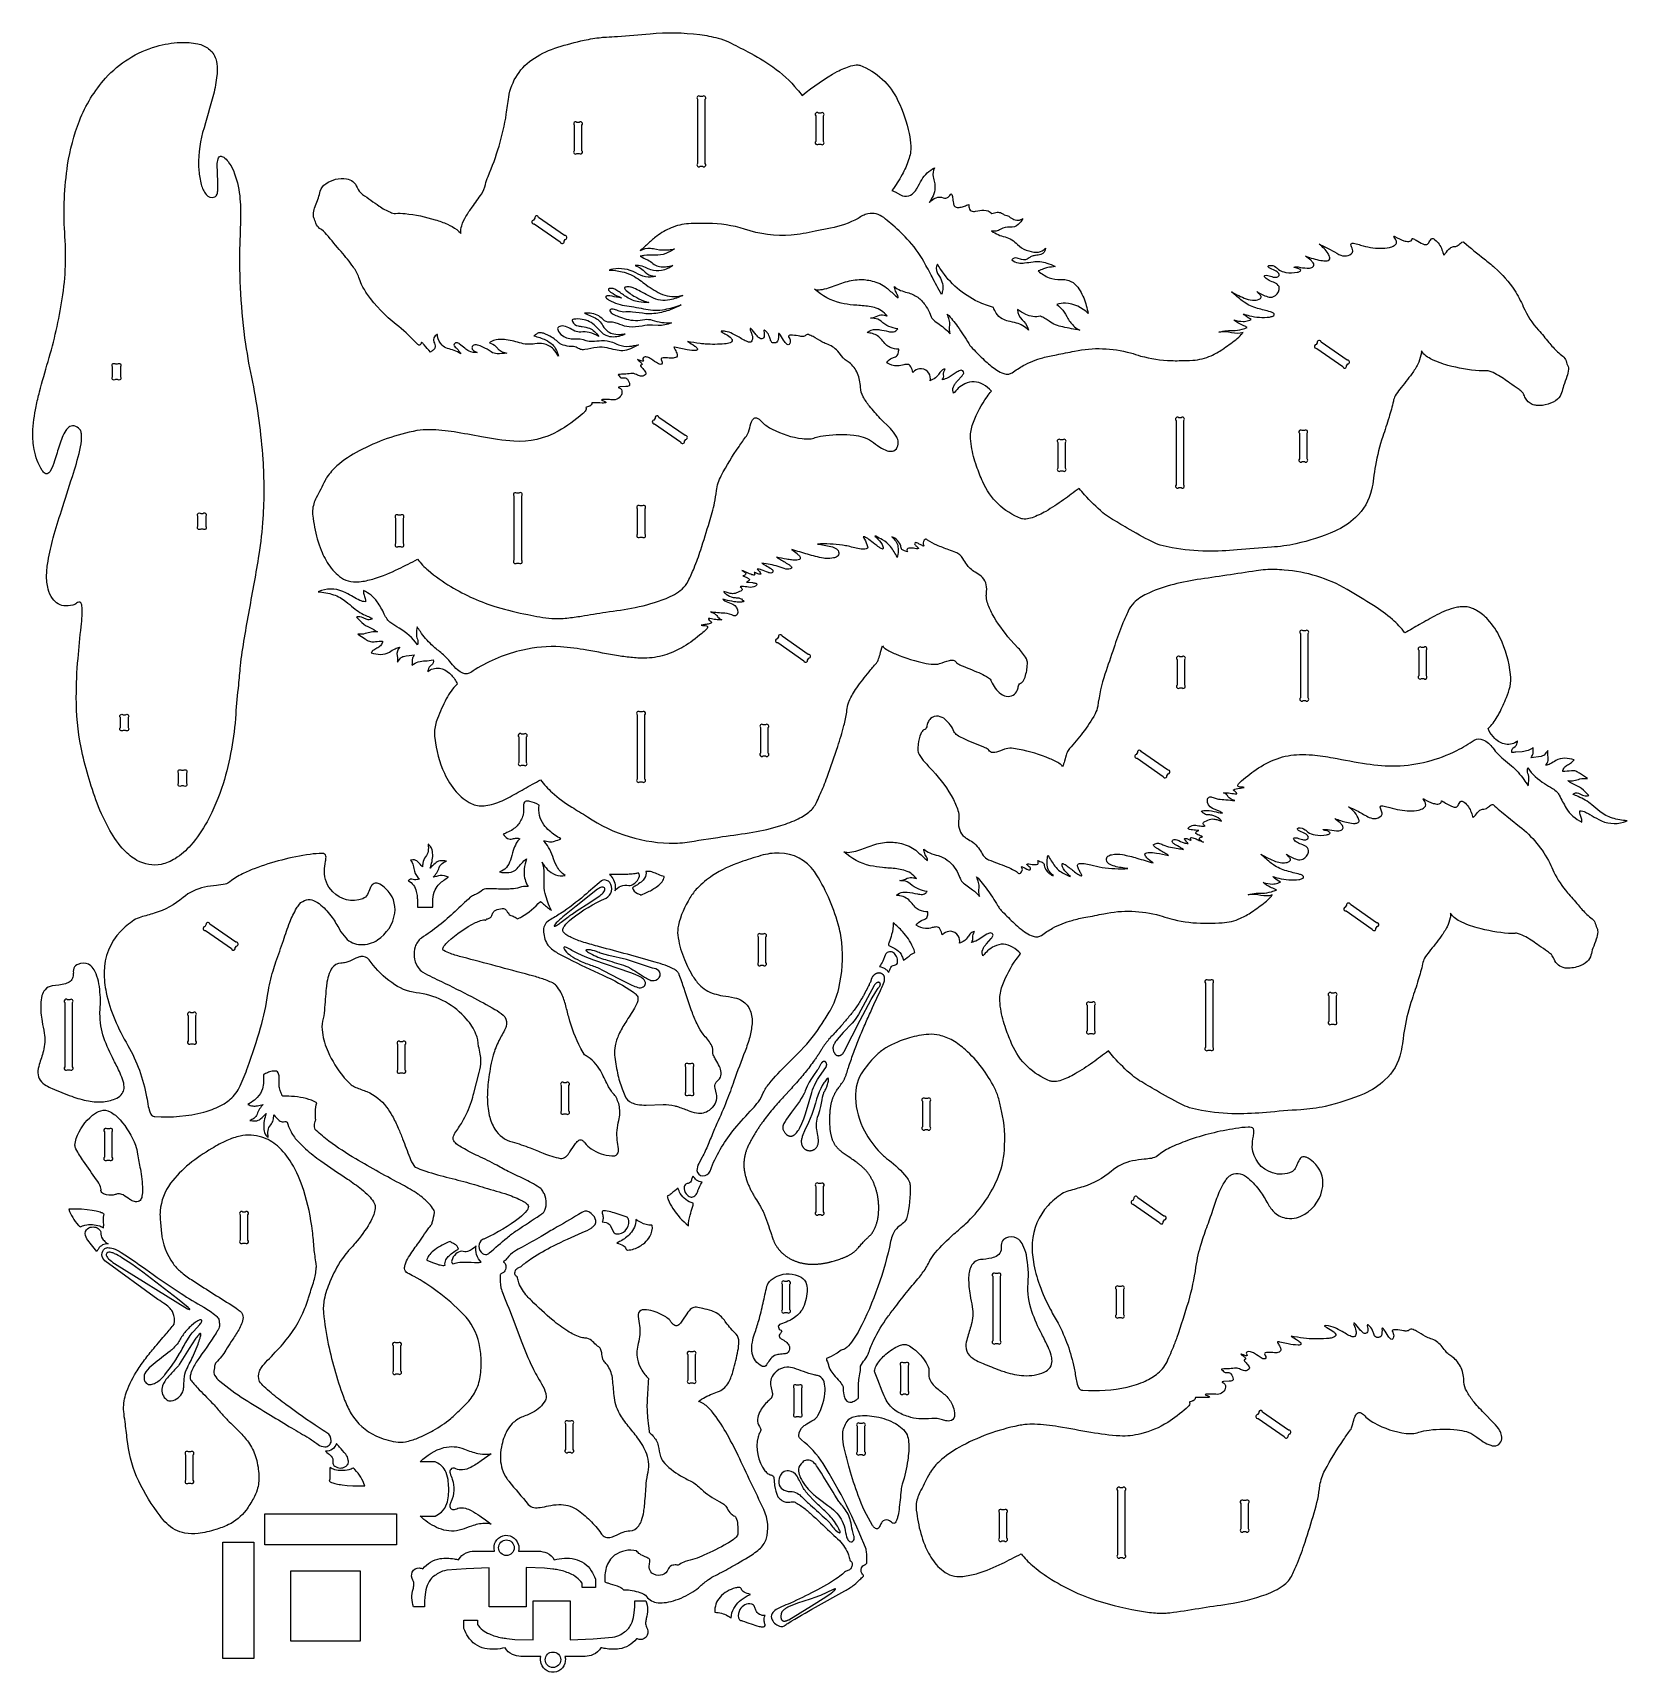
# Model space of a CAD drawing. Extents: x -766 to 1700, y -2202 to 332.
import ezdxf

# ---------------------------------------------------------------- set-up
doc = ezdxf.new("R2010")
doc.units = 0
doc.header["$MEASUREMENT"] = 0
doc.layers.get('0').update_dxf_attribs({"linetype": 'CONTINUOUS'})

msp = doc.modelspace()

# ---------------------------------------------------------------- linework, layer by layer
for points in [[(510.3, 45.4, -0.077275), (467.7, 30.4), (444, 25.8, -0.037211), (407.1, 19.7, -0.100791), (334.8, 28.9, 0.073926), (277.8, 37.8, 0.014815), (248.4, 37.2, 0.08555), (221.4, 30.8, 0.065025), (199.2, 18, 0.022769), (186.2, 7.2, 0.003792), (173.7, -4.3, -0.153813), (189.4, -0.5, -0.028229), (198.6, -2.3, 0.071232), (218.6, -2.9, 0.020928), (226.5, -1.8, -0.040647), (212.9, -8.8, -0.109795), (196.8, -11.4, 0.04221), (179.3, -12, 0.020819), (173.5, -13, -0.007199), (185.1, -18.8, -0.046741), (193.2, -24.4, 0.182794), (210.3, -29.4, 0.035893), (218.6, -28.4, -0.010618), (224.1, -27.6, -0.094366), (206.6, -35.2, -0.134216), (189.7, -33.9, -0.0481), (181.6, -30.3, 0.081373), (170.9, -27.2, 0.071339), (165.8, -27.5, -0.12239), (181.3, -37.7, 0.161252), (193, -43.5, 0.02722), (197.1, -44, -0.114236), (181.8, -44.9, -0.083936), (166.5, -38.7, 0.174209), (131.1, -33.2, 0.014918), (125.5, -34.4, -0.044532), (145.4, -36.9, -0.088665), (170.3, -48.2, -0.022846), (180.1, -55.3, 0.054683), (204.6, -70.5, 0.146721), (233.7, -74.7, 0.029606), (239.2, -73.5, -0.064796), (219.3, -80.6, -0.167337), (190.8, -76.4, -0.005485), (174.2, -67.4, 0.024123), (163.8, -62.4, 0.033176), (158.3, -60.7, 0.089013), (151.1, -60.6, 0.170089), (149.4, -61.5, 0.22192), (149.3, -62.3, 0.137399), (151.9, -66.2, 0.055243), (168.2, -76.9, 0.041568), (182, -83.1, 0.022846), (186.8, -84.5, -0.037139), (171.2, -83.6, -0.110021), (153, -76.5, -0.005212), (139, -66.9, 0.048123), (132.8, -63.4, 0.114774), (128, -62.7, 0.03862), (125.4, -63.1, 0.313509), (124.3, -64.6, 0.171431), (124.6, -65.3, 0.089671), (131.5, -70.9, 0.010374), (143.6, -77, -0.081593), (144.4, -77.5, -0.035593), (140.4, -77, 0.01952), (126.4, -74.4, 0.070539), (121.2, -74.6, 0.451869), (120.4, -76.8, 0.097076), (121, -77.7, 0.058781), (125.6, -81, 0.081463), (152.9, -89.8, -0.022248), (182.1, -95, 0.093939), (211.4, -95.2, 0.024569), (224.2, -92.3, 0.010847), (236.7, -88.4, -0.020157), (217.6, -96.7, -0.066469), (194.8, -101.6, -0.065792), (182.2, -101.9, 0.003042), (161.8, -99.4, 0.042274), (147.8, -99.3, -0.059957), (143.2, -98.6, -0.015693), (135.3, -95.9, 0.11635), (128.4, -95, 0.453904), (126.6, -97.5, 0.163726), (131.8, -102.6, 0.04224), (140, -106.2, 0.007247), (151.8, -110.1, 0.130182), (180.9, -110.8, -0.122056), (192, -111.8, 0.098808), (221.9, -115.8, -0.125399), (201.1, -120), (192.3, -119.5, 0.060326), (176.5, -121.1, -0.062485), (156.4, -122.3, -0.087563), (141.9, -118.4, 0.017569), (134.8, -115.9, 0.074366), (126.3, -115, -0.20073), (116, -111, 0.199223), (95.9, -101.1, 0.024896), (87.3, -100.9), (101.5, -107.2, -0.17639), (115.8, -120.7, 0.083701), (123.5, -129.2, 0.115067), (132.9, -133.2, 0.07122), (144.8, -133.7, 0.016131), (150.5, -133.1, -0.138566), (129.3, -137.9, -0.11634), (118.6, -134.5, -0.033733), (116.9, -133.3, -0.036095), (104.5, -121.2, 0.161002), (83.8, -110.6, 0.088956), (70.7, -110.5, 0.112838), (68.5, -111.6, 0.147491), (68.9, -114.1, 0.23616), (77.7, -120.8, 0.023665), (84, -121.6, -0.043302), (95, -124.4, -0.097684), (102.7, -129.3, -0.049839), (109.5, -137.2, 0.054867), (94.8, -130.9, 0.108319), (81.7, -130.2, -0.140495), (72.5, -128.8, -0.008789), (62.9, -123.7, 0.096641), (52.6, -120.9, 0.218382), (46.3, -123.6, 0.249625), (46, -126.5, 0.156745), (53.2, -135.7, 0.184598), (71.9, -140.7, -0.120437), (89.4, -143.1, 0.077319), (99.4, -144.4, 0.014914), (113.8, -143.5, -0.112337), (130.9, -146, -0.009591), (139.7, -149.9, 0.115371), (156.9, -152.2, 0.044111), (170.8, -149.8, -0.032921), (158.3, -156.3, -0.076833), (146.5, -159.1, -0.070617), (135.1, -157.9, 0.004981), (122.4, -154.7, 0.087094), (106.8, -154.1, 0.010336), (87.7, -157.4, -0.089414), (81.2, -157.1, -0.093193), (77.9, -155.5, 0.145169), (70.3, -152.8, -0.019485), (63.8, -152.5, -0.055719), (51.6, -149.3, -0.092853), (47.8, -146.8, 0.075394), (31.8, -135.7, 0.034624), (23.9, -132.2, 0.104031), (17.4, -131.4, 0.128661), (13, -133.3, -0.006483), (9.1, -136.2, -0.050938), (27.2, -142.4, -0.075697), (37.8, -149.7, -0.095698), (44, -158.6, -0.044226), (47, -167.6, 0.062785), (39.4, -156.6, 0.162096), (23.9, -148.6, 0.082225), (10.8, -148.4, -0.048465), (-1.1, -149.1, -0.055974), (-13.2, -146.8, 0.047965), (-36.5, -141.8, 0.063583), (-49.4, -142.1, 0.102623), (-57.3, -145.2, 0.044404), (-59.4, -147, -0.129064), (-49.9, -152.5, -0.004692), (-45.9, -156.7, 0.150716), (-32.6, -162.7, -0.037771), (-47.6, -163.8, -0.131228), (-57.1, -161, 0.045153), (-69.8, -153.4, 0.046271), (-78.1, -150.5, 0.121482), (-83.5, -150.5, 0.561306), (-85.4, -157.8, 0.081253), (-82.9, -159.8, 0.031173), (-78.6, -161.9, -0.164332), (-91.1, -159.7, -0.051963), (-97.8, -155.4, -0.026721), (-105.7, -148.9, 0.141452), (-110.1, -146.7, 0.222824), (-113.4, -148.3, 0.170388), (-114.5, -150.3, 0.213865), (-113.8, -152.2, 0.041939), (-111.1, -154.8, -0.045973), (-105.6, -161.3, -0.030051), (-104, -164, 0.085568), (-114.4, -158.7, 0.0105), (-124.5, -155.6, -0.123432), (-132.8, -150.3, -0.173002), (-139.7, -137.2, 0.019325), (-140.1, -134.2, 0.281839), (-140.7, -134.3, 0.405111), (-145.4, -145.9, -0.036902), (-143.8, -149.4, -0.104585), (-143.4, -153.4, -0.18404), (-146.5, -158.2, -0.03475), (-151, -161.3, 0.003764), (-160.4, -150.2, 0.014501), (-163.7, -146.7, 0.596695), (-165.3, -147.2, -0.128211), (-166.7, -150.2, 0.054321), (-168.8, -150.5, -0.101634), (-170.2, -149.5, -0.025411), (-173.9, -146, 0.041596), (-203.9, -118.4, -0.073389), (-248.3, -72.1, -0.040639), (-257.2, -56.6, -0.024731), (-261.4, -45.8, 0.062623), (-269.9, -30, 0.02328), (-288.9, -5.9, -0.005827), (-311.4, 20.7, 0.08364), (-322.2, 30.1, -0.157935), (-328, 37.9, 0.038349), (-331.1, 46.5, -0.096081), (-331.8, 51.5, -0.073742), (-329.9, 61.5), (-324.1, 77.4, 0.018659), (-321.2, 87.8, -0.162701), (-312.8, 99, -0.189484), (-280.6, 106.8, -0.261299), (-264.3, 93.5, 0.148558), (-255.9, 82.6, -0.00352), (-230.1, 64.5, 0.046817), (-212.7, 54.9, 0.088085), (-205.1, 53.1, -0.042163), (-189.9, 53, -0.043741), (-143.4, 43.4, -0.024565), (-124.6, 36.5, -0.048788), (-110.2, 28.3, -0.059356), (-103.6, 22.2, -0.108501), (-102.4, 34.2, -0.060466), (-95.9, 48.5, -0.028692), (-86.3, 63, 0.009413), (-71.9, 83.2, 0.100813), (-65.9, 98, -0.035893), (-61.8, 110.4, 0.031511), (-44.8, 157.2, 0.037806), (-33.5, 206.7, -0.003205), (-29.8, 233, -0.216015), (9.9, 293.4, -0.069912), (46, 310, -0.021328), (86.9, 321, -0.023565), (113.3, 325.3, -0.013168), (121.3, 325.9, 0.00522), (138.2, 326.9, 0.003527), (188.7, 331.1, -0.053417), (265.5, 329.7, -0.025899), (294.1, 324.3, -0.055993), (310.2, 318.3, 0.001003), (340, 303.1, -0.031462), (378.6, 279.8, -0.060575), (416.4, 244.8, -0.010754), (424, 235.6, -0.046883), (478.2, 272.5, -0.04869), (499.4, 281.3, -0.081642), (510.2, 282.7, -0.063611), (513, 282.2, -0.198631), (571.9, 227.5, -0.058116), (589.5, 176.5, -0.035838), (591.9, 157.4, -0.089662), (588.6, 135.8, -0.045121), (578.5, 113.1, -0.036666), (562.8, 88.8, -0.023452), (567.6, 86.4), (575.8, 81.8, 0.222851), (588.8, 80.5, 0.14607), (598.2, 86.9, 0.054906), (601.7, 92.2, -0.012896), (608.8, 105.2, -0.13922), (628.5, 123.6, 0.158009), (626.6, 109.6, 0.009092), (628.5, 101.1, -0.050118), (629.3, 92.6, -0.097258), (626.3, 80.6, -0.051434), (620.5, 70.3, -0.089847), (631, 77.5, -0.183826), (642.1, 77.5, 0.243257), (649.6, 78.3, 0.081981), (654.5, 83.7, -0.071601), (656.5, 77.9, -0.007841), (657.7, 69.1, 0.156826), (660, 64, 0.125151), (662.2, 62.7, 0.111513), (668.3, 62.7, 0.051623), (675, 64.5, -0.00363), (681.5, 67, 0.106501), (682.7, 59.9, 0.164747), (685.3, 57.2, 0.150423), (692.2, 56.6, -0.041161), (704.9, 58.3, -0.200367), (717.1, 53.1, -0.054456), (725.4, 55, -0.131571), (732, 53.7, 0.027432), (736.2, 51.2, 0.053604), (740.5, 49.9, -0.084801), (745.8, 47.1, 0.083777), (753.5, 43, 0.174385), (762.2, 43.6, 0.042347), (765.3, 45.2, -0.089339), (758.1, 35.8, -0.210001), (745.3, 32, 0.161804), (731, 28.8, -0.093831), (723.8, 25.8, -0.090753), (716.8, 26, 0.09816), (737.7, 16.8, -0.144594), (756.9, 4.9, 0.181324), (786.1, -6.8, 0.170319), (797.9, -2.8, 0.052754), (800.3, -0.4, -0.34699), (793, -10.4, -0.049245), (784.9, -11.8, 0.025747), (779.6, -12.8, 0.13046), (774.7, -15.7, -0.248853), (763.1, -18.1), (756.5, -15.9, 0.302176), (748.2, -18.6, 0.155179), (758.4, -23.3, 0.065991), (767.9, -23.4, 0.003016), (781, -21.5, -0.117264), (802.1, -23.5, -0.039128), (815.3, -29.1, 0.029064), (803.6, -30.6, 0.036436), (797.3, -32.6, -0.008261), (789, -35.8, 0.08934), (805.8, -46.2, 0.101551), (823.8, -48.8, -0.036446), (832.4, -49.5, -0.14709), (845.7, -56.3, -0.071767), (853.6, -66.3, -0.069511), (863.3, -89.4, -0.024176), (866, -101.5, 0.181871), (831.1, -85.7, 0.107613), (817.5, -87.9, -0.093873), (826.8, -96.6, -0.029264), (834.8, -109.3, 0.074595), (845.2, -122.1, 0.069588), (853.4, -127.4, -0.013197), (827, -122.4, -0.024847), (815.8, -119.2, -0.079635), (805.9, -113.4, 0.043114), (799.4, -109.2, 0.024478), (792.5, -105.9, -0.173856), (769.6, -102.9, -0.039348), (757.1, -95.5, 0.210702), (763.9, -111.2, -0.10802), (772.8, -124.1, -0.030355), (773.8, -127.1, 0.121798), (755.3, -116.4, 0.015101), (742.6, -113.4, -0.06159), (733.3, -109.8, -0.122919), (724.1, -101, -0.053842), (719.6, -92.3, -0.02975), (696, -83.4, -0.139378), (638.2, -33.3, -0.01452), (633.2, -25.3, 0.242159), (632.5, -38, 0.052672), (636.3, -44.6, -0.204706), (640.8, -67, -0.029344), (639.5, -72.2, -0.01076), (625, -45.1, 0.005037), (612, -21.2, 0.061632), (586.2, 13.6, 0.031167), (561, 37.6, 0.004506), (550, 46.7, 0.22692), (525.7, 52.4, 0.063206), (517.7, 49.8, 0.010826)], [(-452, -721.1, -0.060313), (-471.5, -828.6, -0.046615), (-496.3, -887.6, -0.05196), (-521.3, -923.5, -0.070955), (-545.8, -944.6, -0.081975), (-567.2, -953.3, -0.18302), (-604.6, -947.1, -0.072586), (-624.1, -931.8, -0.061372), (-646.4, -901.1, -0.03999), (-666.1, -858.9, -0.039625), (-691, -772.5, -0.049476), (-698.4, -695.1, -0.022444), (-695.8, -634.8, -0.00779), (-691, -585.8, 0.008034), (-689.4, -569, 0.042821), (-689.8, -553.2, 0.128874), (-691.5, -548.9, 0.269743), (-694.7, -547.9, 0.103055), (-697.9, -549.3, 0.013564), (-700.6, -551.3, -0.093815), (-714.8, -553.8, -0.235984), (-735.2, -542.5, -0.090643), (-742, -527.6, -0.071947), (-744.3, -505.8, -0.031646), (-742.1, -484.3, -0.029056), (-734, -448.2, -0.009413), (-721.4, -406.8, -0.004131), (-704.5, -353.7, 0.019777), (-693, -312.7, 0.045657), (-690.2, -293.6, 0.043946), (-690.7, -286, 0.09576), (-692.9, -280.8, 0.168259), (-702, -275.3, 0.217439), (-710, -277.5, 0.081522), (-714.5, -282.4, 0.052266), (-720.3, -293.4, 0.020404), (-724.4, -305.1, 0.005948), (-731.9, -329.2, -0.046261), (-738.1, -344.3, -0.133099), (-742.3, -348.9, -0.258398), (-746.6, -348.8, -0.109508), (-751.1, -344.3, -0.093284), (-763.6, -311.8, -0.054545), (-765.7, -286.2, -0.040254), (-760.5, -245.2, -0.014195), (-755.4, -222.8, -0.008575), (-742, -175.7, 0.031501), (-720.1, -78.9, 0.058313), (-716.4, 23.7, -0.053062), (-711.8, 128.2, -0.054235), (-693.6, 196.4, -0.088599), (-653.1, 262.4, -0.139104), (-574.8, 311.5, -0.05795), (-537.7, 317.5, -0.056104), (-510.6, 315.4, -0.101363), (-493.8, 307.9, -0.159217), (-482.9, 292.2, -0.079945), (-480.6, 276.1, -0.028165), (-481, 266.4, -0.037801), (-486.4, 237.3, -0.003663), (-503.1, 178.4, 0.082299), (-508.9, 119.4, 0.04191), (-505.4, 98, 0.098123), (-497.8, 82.5, 0.316092), (-484.4, 78.6, 0.201062), (-481.4, 81.6, 0.080538), (-479.8, 88, 0.037715), (-479.5, 99.5, -0.009499), (-480.5, 127.9, -0.054076), (-479.3, 137.5, -0.103436), (-477.6, 140.6, -0.289983), (-473.5, 141.3, -0.046971), (-470.5, 139.9, -0.071236), (-463.8, 133.3, -0.068005), (-455.6, 119.3, -0.075388), (-445.8, 80.4, -0.033942), (-444.5, 42.9), (-445.7, 6.6, 0.04212), (-436.8, -148.9, 0.016166), (-426.1, -207.5, -0.031201), (-410.1, -327.3, -0.032379), (-409.9, -418.4, -0.022818), (-416.3, -474.3, -0.00812), (-423.5, -516.9, 0.001249), (-438.9, -603, 0.01376), (-445.1, -646.6, 0.005182), (-447.8, -675.7, 0.005052)], [(262.1, 229.8), (262.1, 130.3, 1), (266.3, 126), (269.8, 126, 1), (274.1, 130.3), (274.1, 229.8, 1), (269.8, 234), (266.3, 234, 1)], [(445, 204), (445, 164.5, 1), (449.3, 160.3), (452.8, 160.3, 1), (457, 164.5), (457, 204, 1), (452.8, 208.3), (449.3, 208.3, 1)], [(71.4, 189.7), (71.4, 150.1, 1), (75.6, 145.9), (79.1, 145.9, 1), (83.4, 150.1), (83.4, 189.7, 1), (79.1, 193.9), (75.6, 193.9, 1)], [(9.4, 37), (49.8, 9, 1), (55.7, 10.1), (57.7, 12.9, 1), (56.6, 18.8), (16.3, 46.9, 1), (10.4, 45.8), (8.4, 42.9, 1)], [(765.9, -182.1, -0.060024), (796, -170, -0.026905), (817.1, -165.3, 0.006897), (845.1, -159.7, -0.11844), (931.6, -162.5, -0.007857), (947.3, -167.3, 0.061216), (994.6, -174.4, 0.012749), (1006.7, -174.5, 0.008183), (1028.1, -173.8, 0.089349), (1056.3, -166.8, 0.051451), (1073.8, -157, 0.005475), (1094.5, -142.1, 0.04622), (1103, -134.1, 0.026546), (1105.6, -130.7, -0.139855), (1087.9, -131.5, 0.096416), (1068.4, -130.6, -0.049389), (1080.8, -128.2, -0.020222), (1089.9, -128, 0.067289), (1104.5, -125.8, 0.014755), (1112.2, -123.2, 0.058169), (1110, -121.9, -0.039004), (1097.8, -116.2, -0.043862), (1091.6, -111.6, 0.065993), (1105.7, -113.9, 0.087476), (1114.2, -112.5, 0.025119), (1118.1, -110.8, -0.067805), (1109, -104.7, -0.031887), (1106.4, -102.1, 0.018933), (1115.6, -105, 0.088966), (1146.7, -107, 0.05601), (1151.9, -105.6, 0.243836), (1153.9, -103.4, 0.265565), (1152.7, -101, 0.077446), (1148.3, -99, -0.005665), (1127.9, -93.6, -0.069675), (1107.3, -84.3, -0.023655), (1104.4, -82.1, -0.004476), (1087.8, -67.9, 0.043569), (1110.6, -78.9, 0.087447), (1123.4, -81.2, 0.146581), (1132.7, -78.2, 0.170707), (1133.7, -76.5, 0.114467), (1133.6, -75.5, 0.107319), (1130.7, -71.4, -0.04766), (1127.3, -67.7, 0.066227), (1143.9, -75.7, 0.174071), (1152.9, -75.5, 0.214738), (1161.6, -64.5, 0.288221), (1158.6, -56.4, 0.073325), (1155, -54.2, -0.014117), (1146, -50.5, -0.085914), (1139.8, -46.1, -0.162588), (1138.6, -43.9, -0.318745), (1139.5, -42.6, -0.128668), (1143.9, -42.7, 0.008318), (1152.1, -45.2, 0.159993), (1159.5, -44.7, 0.2165), (1161.3, -42.6, 0.2165), (1160.8, -39.9, 0.132081), (1157.1, -36.2, 0.032329), (1148.1, -32.2, -0.154477), (1144.4, -29.2, -0.348708), (1144.8, -27.8, -0.119073), (1146.3, -27.2, -0.186777), (1156.4, -29.9, -0.02424), (1160.7, -33.4, 0.130276), (1171.8, -38, 0.086555), (1189.6, -37.7, 0.079177), (1193.9, -36.1, 0.209395), (1194.9, -34.8, 0.239368), (1194.3, -33.7, 0.058866), (1191.9, -32.4, 0.019507), (1185.5, -30.5, -0.098528), (1184.4, -30, -0.344696), (1184.5, -29.7, -0.099099), (1190.9, -29.6, 0.019901), (1204.8, -31.6, 0.117073), (1212.2, -30.6, 0.234639), (1215.1, -27, 0.197123), (1213.9, -23.2, 0.052399), (1210.4, -19.3, 0.007678), (1202.4, -12.7, 0.04953), (1226, -19.5, 0.071504), (1235.6, -19.9, 0.145696), (1238.9, -18.5, 0.235866), (1239.7, -15.6, 0.09077), (1237.1, -8.7, 0.066468), (1230.9, -1, 0.028314), (1223.5, 5.5, -0.020164), (1240.5, -2.7, 0.00905), (1254, -10.1, 0.140381), (1265.7, -12.6, 0.218804), (1274.7, -7.3, 0.068975), (1275.5, -5.6, 0.15262), (1275.6, -4.5, -0.004455), (1272.8, 3.3, -0.221828), (1273, 6.4, -0.196113), (1274.6, 7.1, -0.064343), (1278.4, 6.7, -0.026667), (1287.4, 4.3, 0.066542), (1318.2, -0.8, 0.058194), (1331.9, 0.5, 0.066773), (1339.4, 3.5, 0.053432), (1341.6, 5.2, 0.231168), (1342.8, 9.6, 0.102203), (1339.4, 16.7, -0.134893), (1339, 17.8), (1339.1, 17.9, -0.090673), (1340.6, 17.4, 0.059624), (1354.5, 10.9, 0.067075), (1361.8, 9.8, 0.123993), (1365.7, 11, 0.247417), (1367.2, 14.1, -0.229889), (1367.4, 14.5, -0.229889), (1367.7, 14.6, -0.072169), (1373.3, 11.6, 0.037548), (1383.6, 6.1, 0.069865), (1388.2, 4.9, 0.294519), (1392.9, 7.6, -0.04308), (1396.4, 13.4, -0.401215), (1400.5, 14, -0.145711), (1412.3, -0.8, -0.036201), (1415.4, -9.6, 0.159044), (1416.1, -10.8, 0.243184), (1416.4, -10.8, 0.068466), (1418.4, -8.8, -0.050308), (1425.9, -0.4, -0.146785), (1431.1, 2, 0.090196), (1434.9, 2.2, 0.075969), (1436.9, 3.1, 0.029519), (1442.7, 7.8, -0.17636), (1445.9, 9.1, -0.128248), (1447.3, 8.6, 0.015214), (1478.6, -17.1, -0.007968), (1494.7, -30.5, -0.064925), (1525.4, -65.5, -0.042601), (1539, -91.1, 0.082686), (1562.4, -127.2, -0.012009), (1578.4, -146.3, 0.024761), (1591.9, -160.8, 0.033993), (1600.2, -167.7, -0.154704), (1605.1, -174.9, 0.043632), (1608.2, -183.5, -0.080145), (1608.8, -187.9, -0.081761), (1606.5, -199.2, -0.001832), (1601.3, -213.5, 0.030208), (1598.3, -224.3, -0.139873), (1592.1, -233.8, -0.111014), (1577.3, -241.8, -0.105465), (1559.5, -243.8, -0.054794), (1552.8, -242.1, -0.174306), (1542.4, -232.3, 0.010466), (1539.2, -226, 0.083938), (1536.2, -222.2, 0.019196), (1531.3, -218.3, 0.002911), (1518.2, -209.3, 0.030588), (1497.8, -195.7, 0.052568), (1486.3, -190.7, 0.10082), (1480.4, -190.1, -0.042068), (1471, -190.3, -0.043879), (1422.5, -181.9, -0.046563), (1395.6, -171.6, -0.052273), (1386.8, -165.7, -0.0785), (1381.4, -159.1, -0.062835), (1380.6, -166.2, -0.062242), (1375.8, -179.9, -0.042795), (1366.7, -194.7, -0.010913), (1348, -218.7, 0.039162), (1341, -228.8, 0.086462), (1338.1, -237.2, -0.02138), (1331.4, -262.1, -0.003614), (1321.7, -291.8, 0.033184), (1310.3, -336.4, 0.013673), (1307.4, -356.4, -0.018991), (1304.5, -374, -0.153249), (1279.8, -416.8, -0.086144), (1247.5, -438.1, -0.048038), (1187.2, -457.7, -0.039046), (1149.6, -462.9, 0.008145), (1096.5, -467.1, -0.020962), (1050, -469.1, -0.042897), (996.2, -464, -0.018722), (977.7, -459.8, -0.048142), (964.5, -454.2, -0.019077), (926.5, -433.3, 0.001032), (900.5, -418.1, -0.043197), (888.8, -409.6, -0.030113), (860.6, -382, -0.012571), (852.1, -372, -0.002815), (828, -389.9, -0.021314), (800.6, -407.5, -0.047162), (779.4, -417.3, -0.050786), (769.7, -419.4, -0.052064), (764.7, -419.2, -0.046848), (762.2, -418.5, -0.198745), (703.1, -361.9, -0.010922), (693.6, -337.7, -0.041752), (685.6, -307, -0.038533), (684.3, -290.6, -0.085414), (688.7, -269.4, -0.063073), (709.8, -230.3, -0.013881), (716.5, -221.5, 0.07033), (703.9, -211.4, 0.106415), (690.1, -207.1, 0.137204), (675.5, -210.2, 0.070326), (665.4, -217.2, 0.03528), (658.1, -225, -0.214482), (657.9, -215.1, -0.056294), (660.3, -210.5, -0.029293), (663.6, -206.3), (671.1, -197.9, 0.095739), (673.7, -193.7, 0.361508), (672.2, -190.3, 0.062296), (669.7, -189.3, 0.097329), (663.6, -192, -0.015363), (651.4, -199.9, -0.055436), (643.1, -203.4, -0.027), (640.3, -204, 0.229076), (642.7, -196.6, -0.20886), (645.3, -187.4, 0.204583), (637.8, -191.6, -0.01701), (634, -197.1, -0.107431), (625.4, -203.8, -0.022426), (621.8, -205.5, 0.218715), (619.9, -193.9, 0.242778), (608.4, -186.9, 0.171232), (597.9, -190.4, 0.034254), (595.3, -192.6, 0.081289), (592.2, -183.9, 0.25792), (586.5, -180.3, 0.078083), (581.3, -180.9, -0.053326), (571.3, -182.7, -0.16523), (555.1, -177.6, -0.175657), (562.7, -170.5, 0.005145), (568.1, -168.5, 0.236793), (572.6, -163.2, 0.068717), (573.2, -156.7, -0.102193), (560.2, -154.3, -0.091661), (553.4, -149.6, -0.024354), (547.1, -142.2, 0.156728), (532.5, -132.7, 0.053509), (524.6, -131.2, -0.192673), (538, -126.3, -0.043553), (543.9, -126.7, -0.010002), (557.2, -129.3, 0.086102), (565.4, -129.7, 0.218087), (571.7, -125.5, -0.046167), (558.2, -121.6, -0.090848), (545.9, -113.6, 0.149532), (535.6, -109.1, 0.026028), (529.8, -108.7, 0.07783), (541, -105, -0.161023), (550.7, -104, -0.037766), (555.2, -105.4, 0.165958), (535.7, -92.4, 0.039609), (525.1, -90.4, 0.008312), (503.1, -88.5, -0.030816), (484, -85.6, -0.124774), (443, -64, 0.102599), (452.4, -64.7, 0.05696), (464.9, -61.8, -0.005446), (488.1, -53.7, -0.063267), (512, -49.1, -0.07925), (532.1, -51.4, -0.027942), (543.9, -55.4, -0.072777), (554.2, -61.7, -0.014963), (567.2, -73.1, 0.011762), (572.4, -77.6, 0.165033), (570, -70.3, -0.068669), (567.1, -63.1, -0.044831), (566.7, -59.9, 0.102565), (576.1, -65.8, 0.031077), (586.5, -69.2, -0.08323), (602.7, -76.5, -0.090544), (614, -88.2, -0.04834), (620.8, -100.2), (623.6, -106.7, 0.111776), (629.1, -113.3, 0.01406), (638.3, -119.9, -0.0413), (648.8, -128.6, -0.027196), (652.6, -133, -0.080142), (652.3, -119.6, 0.081198), (651.3, -111.5, 0.019253), (648.4, -102.5, -0.036203), (664.2, -121.6, -0.018061), (681.6, -148.2, 0.066101), (689.7, -158, 0.010585), (707.9, -175.7, 0.032776), (725.1, -189.4, 0.067084), (735.7, -194.6, 0.097391), (743.3, -195.3, 0.105543), (748.6, -193.2, -0.019666)], [(93.5, -245.4, 0.082345), (90.4, -246.4, 0.086341), (89.6, -247.1, -0.03195), (90, -249.4, -0.15054), (88.5, -252.8, -0.059846), (84.5, -256.7, -0.050654), (46.7, -283.6, -0.142312), (-21.8, -299.2, -0.026048), (-72, -292.3, 0.005153), (-114.2, -284.7, 0.031575), (-152, -281.2, 0.046782), (-171.9, -282.7, 0.071025), (-261.1, -313.8, 0.057472), (-295.4, -337.2, 0.060882), (-310.8, -354.7, 0.028586), (-313.8, -360, -0.003012), (-327.4, -386.5, 0.097685), (-333.2, -406, 0.045518), (-332.9, -414.2, 0.005908), (-330.1, -432.2, 0.047138), (-319.9, -467.7, 0.055653), (-306.4, -492.5, 0.102248), (-285.3, -512.1, 0.115963), (-269.9, -516.4, 0.053288), (-258.1, -516, 0.043687), (-237.4, -511.4, 0.039482), (-200.2, -496.5, 0.006056), (-170.8, -481.5, 0.048261), (-154.2, -498.6, 0.043376), (-119.2, -523.8, 0.064583), (-47.9, -555.5, 0.027031), (-0.3, -567.2, 0.032606), (36.8, -573, 0.043967), (60.3, -572.5, 0.013078), (82.7, -569.4, -0.004053), (120.3, -563.3, 0.015326), (165.8, -556.1, 0.044972), (213.4, -542.1, 0.076826), (238.3, -527.6, 0.093593), (247.8, -515.6, 0.007772), (256.8, -495.2, 0.018314), (267, -467.1, 0.001774), (280.7, -423.9, 0.02484), (288.5, -394.2, 0.018656), (291.4, -375.5, -0.086151), (298.9, -352.4, -0.031181), (326.4, -307.3, -0.020224), (337.9, -291, 0.105478), (342.8, -278.2, -0.085597), (347.3, -266, -0.14193), (350.7, -263.1, -0.198388), (355.4, -263.8, -0.049809), (357.3, -265, -0.019512), (362.4, -270, 0.068605), (377.5, -280.4, 0.088386), (424.2, -295.1, 0.043529), (435.7, -295.4, 0.070038), (444.1, -293.4, -0.049937), (460.4, -290.1, -0.059276), (503.6, -289.8, -0.03501), (518.1, -292.6, -0.088536), (530.9, -298.9, 0.016445), (543.9, -308.1, 0.04828), (555.5, -313.7, 0.121653), (563.5, -314.5, 0.229564), (571, -308.5, 0.183065), (572.2, -298.3, 0.0741), (569.3, -291.1, 0.059793), (560.3, -279.3), (544.7, -263.7, -0.021301), (527.9, -244.8, -0.039028), (518.3, -230.3, -0.112701), (514, -215.7, 0.094458), (509.6, -194.2, 0.125859), (496.5, -177.3, 0.014312), (490.3, -173, -0.049645), (486.7, -169.5), (478.9, -159.8, 0.144458), (461.5, -148.5, -0.031789), (454.5, -145.3, -0.003191), (440.7, -137.3, 0.05546), (433.5, -134.2, 0.160501), (430.4, -134.5, 0.061987), (428.7, -135.9, -0.147627), (426.1, -136.9, -0.070873), (420.5, -136.7, 0.014596), (409.1, -135, 0.094941), (403.8, -135.6, 0.390917), (402.9, -137.5, 0.008493), (404.7, -140.6, -0.202589), (404.7, -147.8, -0.083427), (403.6, -149.4, -0.345496), (401, -149.5, -0.091209), (396.8, -145.1, -0.016832), (390.5, -135.1, 0.075832), (388.3, -132.4), (387.9, -132.3, 0.233552), (387.6, -132.4, 0.124737), (387.3, -133.3), (387.1, -139.7, -0.059935), (386, -144.4, -0.25689), (383, -146.7, -0.058485), (379.4, -147, -0.249686), (375.8, -144.5, -0.068745), (374, -139.4, 0.066175), (370.6, -132, 0.04358), (367, -128.2, 0.060807), (365.6, -127.3, 0.472878), (364.6, -128, 0.075649), (364.6, -128.9, -0.09495), (365, -137.9, -0.42237), (360.2, -140.8, -0.105338), (355.4, -137.4, -0.032003), (352.9, -134.7), (346.6, -126.7, 0.093521), (344.5, -124.8), (343.9, -124.6, 0.369649), (343.5, -124.8, 0.174259), (343.7, -127.1, -0.047028), (346.9, -136.8, -0.116147), (346.8, -142.4, -0.11153), (345.1, -145.3, -0.202069), (342.6, -146, -0.084558), (339.7, -145.3, -0.053131), (332.3, -141.7, 0.015004), (316.2, -132.8, 0.062945), (305.3, -129.2, 0.053592), (298.9, -128.8, 0.319479), (298.5, -129.2, 0.319479), (298.7, -129.6, 0.048027), (304.2, -132.8, -0.04057), (312.6, -138.2, -0.106961), (315.5, -141.8, -0.328241), (314.6, -145.5, -0.125666), (312.4, -146.7, -0.067799), (304.1, -148.5, -0.03762), (274, -148.9, -0.012315), (266.1, -148, -0.007331), (246.6, -145, -0.035142), (258, -152, -0.057449), (261.7, -155.7, -0.469217), (261.1, -158.3, -0.116414), (260.1, -158.6, -0.064152), (246.2, -157.6, -0.0102), (226.6, -153.5, 0.204969), (225.7, -153.7, 0.222352), (226.3, -155.8, -0.036978), (230.2, -163, -0.170886), (230.6, -167.3, -0.225008), (228, -169.8, -0.100037), (220.8, -170.6, 0.010378), (211.1, -170.1, 0.080012), (206.7, -170.7, 0.384132), (205.7, -172.5, 0.117039), (207.1, -175.4, -0.171824), (207.5, -178.6, -0.34074), (204.8, -180.2, -0.109843), (201.7, -179.3, -0.018226), (190.1, -171.7, 0.052653), (185, -169.3, 0.102638), (179.8, -168.9, 0.562249), (178.2, -173.8, -0.372339), (178.3, -175.3, -0.200858), (177.9, -175.4, -0.106497), (175.1, -174.8, 0.020512), (171.7, -173.5, 0.103659), (169.3, -172.7, 0.083411), (170.4, -173.9, -0.031762), (175, -177.7, -0.099193), (176.4, -179.8, -0.214829), (176.2, -180.6, -0.101441), (174.5, -181.5, 0.447802), (174.1, -182.7, 0.085706), (176.4, -185.5, -0.03302), (180.9, -190.5, -0.13302), (182.3, -194, -0.232017), (181.2, -196.5, -0.244308), (173.8, -198.4, -0.070196), (167.6, -196, 0.134645), (159, -194.3, -0.040828), (149, -195.5, 0.01867), (140.4, -195.8, 0.138724), (139.2, -196.2, 0.294696), (139.7, -196.9, -0.108199), (141.9, -199.4, 0.222845), (146.1, -201.3), (149.1, -201.1, -0.212445), (153.7, -203.3, -0.162122), (157.2, -211.5, -0.309854), (156.2, -213.6, -0.076555), (151.2, -214.6), (142, -215.2, 0.046575), (140.3, -215.6, 0.190092), (140.1, -215.9, 0.18074), (140.8, -216.6, -0.375641), (145.3, -223.6, -0.395659), (132.5, -235, 0.019802), (123.7, -234.8, 0.021501), (116.6, -234.6, 0.057296), (113.8, -235.1, 0.330216), (114.3, -235.6, 0.078164), (116.5, -236.7, 0.015068), (119.6, -238, -0.16683), (120.7, -239.1, -0.193703), (120.2, -239.5, -0.056802), (114.9, -240, 0.002703), (98.8, -239.8, -0.281705), (95.5, -244.6, -0.064439)], [(1219.6, -155.5), (1259.9, -183.5, 1), (1265.8, -182.5), (1267.8, -179.6, 1), (1266.8, -173.7), (1226.4, -145.7, 1), (1220.5, -146.7), (1218.5, -149.6, 1)], [(-630.3, -183.8), (-630.3, -199.4, -1), (-634.5, -203.6), (-638, -203.6, -1), (-642.3, -199.4), (-642.3, -183.8, -1), (-638, -179.6), (-634.5, -179.6, -1)], [(195.7, -272.2), (236, -300.2, 1), (241.9, -299.1), (244, -296.2, 1), (242.9, -290.3), (202.5, -262.3, 1), (196.6, -263.4), (194.6, -266.3, 1)], [(1002.1, -267), (1002.1, -366.5, 1), (1006.4, -370.7), (1009.9, -370.7, 1), (1014.1, -366.5), (1014.1, -267, 1), (1009.9, -262.7), (1006.4, -262.7, 1)], [(819.2, -301.2), (819.2, -340.7, 1), (823.4, -344.9), (826.9, -344.9, 1), (831.2, -340.7), (831.2, -301.2, 1), (826.9, -296.9), (823.4, -296.9, 1)], [(1192.8, -286.8), (1192.8, -326.3, 1), (1197.1, -330.6), (1200.6, -330.6, 1), (1204.8, -326.3), (1204.8, -286.8, 1), (1200.6, -282.6), (1197.1, -282.6, 1)], [(-21.7, -383.6), (-21.7, -483.1, 1), (-17.5, -487.4), (-14, -487.4, 1), (-9.7, -483.1), (-9.7, -383.6, 1), (-14, -379.4), (-17.5, -379.4, 1)], [(169, -403.5), (169, -443, 1), (173.2, -447.2), (176.7, -447.2, 1), (181, -443), (181, -403.5, 1), (176.7, -399.2), (173.2, -399.2, 1)], [(-498.3, -415), (-498.3, -430.6, -1), (-502.5, -434.8), (-506, -434.8, -1), (-510.3, -430.6), (-510.3, -415, -1), (-506, -410.8), (-502.5, -410.8, -1)], [(-204.7, -417.8), (-204.7, -457.4, 1), (-200.5, -461.6), (-196.9, -461.6, 1), (-192.7, -457.4), (-192.7, -417.8, 1), (-196.9, -413.6), (-200.5, -413.6, 1)], [(267.6, -583.6, -0.032071), (275.8, -584.6, -0.179441), (277.6, -585.7, -0.231994), (277.7, -587, -0.097619), (275.8, -589.9, -0.027104), (268.6, -596.2, -0.04281), (240.8, -616.6, -0.048742), (214.8, -628.7, -0.072726), (183.9, -634.3, -0.034422), (161.8, -633.7, -0.018612), (139.8, -630.9, -0.002502), (91, -622.1, 0.024851), (50.3, -617, 0.073594), (-8, -621.9, 0.084372), (-81.8, -652.1, 0.004801), (-88.2, -656.5, -0.232535), (-100.7, -657.7, -0.087501), (-109, -652.7, -0.05935), (-119, -642, 0.061373), (-135, -625.8, -0.019107), (-149.1, -613.8, -0.05374), (-166.4, -593.5, -0.011316), (-171.3, -586.1, 0.047441), (-172.6, -597.2, 0.088427), (-171, -605, -0.091534), (-170.3, -609.4, -0.04067), (-170.8, -613.9, 0.108707), (-199.4, -587.9, -0.009552), (-212.3, -580, -0.094448), (-217.7, -574.3, -0.034766), (-222.2, -566.3, 0.040478), (-233.2, -547.3, 0.132366), (-254.5, -530, 0.103916), (-253.9, -535.4, -0.041564), (-251.7, -542.5, -0.065095), (-251.4, -547.3, -0.092185), (-259.9, -545.3, -0.032118), (-270.2, -539.7, 0.00364), (-281.7, -533.3, 0.19715), (-319.4, -530, 0.025181), (-324.6, -531.9, -0.057412), (-300.7, -536.4, -0.0904), (-281.5, -546.9, -0.004543), (-270, -556.5, 0.070352), (-248.7, -569.5, 0.007983), (-240.8, -572.7, -0.281215), (-247.2, -575.4, -0.073444), (-252.6, -573, 0.13587), (-262.9, -570.7, 0.044658), (-265.4, -571.1, 0.013845), (-256.9, -579.4, 0.083432), (-244.5, -587.1, -0.064705), (-232.8, -594, 0.090431), (-242.3, -594.3, 0.012523), (-251.6, -596.6, -0.097621), (-263.2, -597.2), (-252, -604.7, 0.024314), (-247, -607.7, 0.122403), (-239.8, -609.2, 0.033679), (-235.7, -608.9, -0.017236), (-224.9, -608.1, -0.118203), (-227.2, -614.1, -0.100563), (-232.3, -618.3, 0.039391), (-238.6, -621.9, 0.099717), (-242.5, -626.3, 0.06507), (-227.8, -628.7, 0.130382), (-214.4, -625.1, -0.026502), (-205.4, -619.9, -0.069949), (-198.4, -617.7, 0.247945), (-202.3, -631.1, -0.076717), (-201.8, -640.6), (-197, -634.6, -0.174205), (-192.4, -631.7, 0.001666), (-175.5, -629.2, 0.06913), (-178.4, -634.2, 0.116379), (-179.1, -639.5, -0.087092), (-179.4, -645.2, -0.151257), (-158.8, -638.5, 0.037202), (-146.4, -637.3, -0.100509), (-146.4, -641.5, -0.182452), (-149.5, -645.3, 0.190168), (-154.6, -652.7, 0.045906), (-155.1, -655.7, -0.235485), (-137, -650.2, -0.152145), (-121.5, -657.6, -0.075171), (-110.9, -671.1, -0.092613), (-109.7, -674.5), (-109.7, -674.6, 0.069677), (-126.4, -697.3, 0.019676), (-140.1, -728, 0.070481), (-144.6, -748.3, 0.050387), (-144.2, -758.2, 0.074492), (-129.3, -812.5, 0.070878), (-111, -841.2, 0.092873), (-87.8, -859.3, 0.137871), (-68, -862.8, 0.045285), (-56.3, -860.7, 0.05946), (-30.6, -850.5, 0.005913), (-5.7, -836.6, -0.003181), (19.2, -822.6, 0.049484), (37.5, -842.4, 0.044019), (67.6, -864.8, 0.002318), (91.9, -879.6, 0.153583), (227.5, -920.5, 0.027756), (242.5, -919.4, 0.002079), (300.7, -910.5, 0.00581), (347.7, -903.5, 0.033332), (391.1, -893.4, 0.033552), (417.9, -882.9, 0.064552), (436.5, -870.7, 0.110698), (447.2, -855.3, 0.003123), (457.2, -832.4, 0.020133), (462.5, -818.5, -0.002128), (479, -770.9, 0.018421), (488.6, -738.6, 0.019185), (492.8, -718, -0.018648), (494.6, -706.5, -0.051371), (496.5, -700.8, -0.037378), (508.3, -680.5, -0.023851), (527.3, -655.6, -0.009852), (538.7, -642.3, 0.073375), (541.3, -637.8, 0.034553), (544.3, -628.7, -0.026228), (548.4, -615.4, 0.132925), (550.3, -618.1, 0.039108), (552.4, -619.7, 0.049597), (568.1, -627.9, 0.051375), (615.7, -642.5, 0.048939), (631.2, -643.9, 0.06389), (636.5, -643, -0.039626), (651.7, -637.9, -0.090769), (657.6, -637.6, -0.211409), (662.1, -640.8, 0.098458), (662.7, -641.6, 0.061397), (669.6, -645.6, -0.003069), (697, -656.8, -0.025073), (709.1, -662.9, -0.069579), (714.7, -667.2, -0.103534), (716.3, -670.2, 0.1284), (731.2, -689.7, 0.159147), (742.7, -693.7, 0.344923), (757.4, -681.8, -0.024996), (759.1, -675.8, -0.199538), (761.4, -673.1, 0.163075), (764.2, -671.7, 0.061953), (765.5, -670.2, 0.069824), (769.3, -661.4, 0.082306), (772.2, -640.9, 0.047559), (771.6, -637.5, 0.061785), (770.6, -635.3, 0.051087), (758.2, -618.9), (746.1, -606, -0.054219), (717.9, -566, -0.048917), (710.2, -547.7, -0.061294), (708.7, -537.8, -0.032725), (709.2, -531.2, 0.095818), (707.8, -517.8, 0.144382), (700.7, -507.7, 0.050689), (691.6, -501.6, -0.03778), (683.7, -495.9, -0.063981), (678.4, -489.7, 0.002457), (672.5, -480.4, 0.059957), (667.5, -474.5, 0.071196), (661.8, -471.2, 0.015598), (650.5, -467.1, 0.003317), (632.2, -459.9, -0.068247), (617.8, -451.8, 0.140986), (615.7, -450.4, 0.219461), (614, -450.8, 0.314452), (611, -458.4, 0.083699), (611.9, -460.4, -0.27234), (611.9, -461, -0.256875), (611.6, -461.1, -0.056413), (606.3, -458.6, 0.020485), (601.4, -456.3, 0.057873), (599, -455.8, 0.28392), (597.8, -457.8, 0.157772), (599, -460, 0.028303), (602.5, -463, -0.088738), (603.8, -464.5, -0.374939), (603.6, -465, -0.108576), (600.7, -465.2, 0.027385), (591.1, -464.3, 0.092985), (587.1, -465.1, 0.359122), (586, -467.5, 0.017581), (586.8, -470.3, -0.023954), (580.9, -468.1, -0.127415), (577.6, -465.6, -0.122742), (576.6, -462.2, 0.109031), (574.6, -456.9, 0.110401), (567.3, -449.1, 0.093667), (562.4, -447.1, -0.066918), (568.8, -453.6, -0.126769), (572.1, -462.2, -0.043127), (571.9, -474.4, -0.060651), (570.9, -478.6, 0.038289), (560.6, -462.1, 0.098612), (548.4, -451.5, 0.008085), (537.7, -446, 0.067276), (536.1, -445.7, -0.041285), (545.7, -455.7, -0.092868), (548.8, -461.7, -0.055335), (549.3, -464.6, -0.57281), (547.5, -465.6, -0.076759), (542.8, -462.9, 0.013057), (536.1, -458.1, 0.004919), (527, -450.8, 0.063904), (520.1, -447, 0.061873), (518.7, -446.7, 0.463224), (518.4, -447, 0.054751), (520.3, -450.6, -0.058513), (525.1, -461.7, -0.433034), (522.9, -465.7, -0.097951), (515, -465.8, -0.011897), (495.4, -461.5, 0.019995), (486.5, -459.8, 0.040895), (447.4, -458, -0.033647), (468.5, -461.8, -0.080578), (476.8, -465.5, -0.214232), (480.8, -471.8, -0.281608), (478, -477.3, -0.115371), (472.6, -479.5, -0.056117), (461.3, -480.4, -0.03448), (456.9, -479.9, -0.022702), (432.4, -473.9, -0.001426), (408.2, -466.7, -0.035181), (416, -472.7, -0.035614), (419.7, -476.5, -0.145757), (421.1, -479.9, -0.267594), (419.8, -482, -0.104965), (415.8, -482.9, -0.050353), (407.7, -482.6, -0.018117), (399.9, -481.5, -0.009881), (384.5, -478.3, 0.042433), (388.4, -481, -0.008818), (403.1, -489.6, -0.061206), (406.9, -492.8, -0.089853), (407.8, -494.2, -0.274847), (407.2, -495.6, -0.1213), (403.2, -496.9), (398.9, -497.1, 0.069345), (374.6, -489.8, -0.006492), (361.5, -487.6, 0.030718), (365.5, -490.2, -0.002346), (374.7, -495.3, -0.084085), (378.4, -498.4, -0.466609), (377, -502.5, -0.15354), (373.6, -502.8, -0.054313), (371.7, -502.3, -0.00554), (360.8, -498, 0.085365), (354.5, -496.8, -0.018522), (358.8, -501.9, -0.051229), (359.9, -503.9, -0.481999), (359.4, -504.8, -0.09259), (354.4, -503.7, 0.011901), (349.7, -501.8, -0.112707), (350.6, -504.6, -0.423502), (349.1, -506, -0.088119), (346.3, -505.5, -0.028039), (338.5, -502.3, 0.010223), (330.8, -498.9, -0.092817), (336.5, -502.7, -0.381737), (336.5, -505.3, -0.118381), (332.1, -507.3), (338.2, -509.8, -0.093922), (341.9, -512.2, -0.459724), (341.7, -514.8, -0.101881), (338, -516.8), (347, -517.7, -0.030209), (352.2, -518.7, -0.160547), (354.1, -519.9, -0.309309), (353.8, -521.2, -0.216388), (343.8, -525.1, -0.009221), (333.3, -523.7, 0.065613), (328, -524.1, -0.108762), (330.9, -527, -0.200371), (331, -528.9, -0.133326), (329.1, -530.7, -0.057301), (325.1, -532.3, 0.016793), (320.1, -534.3, -0.092747), (316.1, -534.8, -0.049995), (309.7, -533.7, -0.004888), (302.8, -531.6, 0.106088), (306.6, -535.5, 0.094239), (317.2, -540.5, 0.050529), (323.7, -541, -0.07361), (328.3, -542, -0.082687), (331.3, -544.2, -0.010582), (333.8, -546.9, -0.077741), (328.6, -547.9, -0.044413), (318.7, -547.2, -0.023398), (304.9, -544.3, 0.014977), (301.4, -543.5, 0.115078), (301.8, -544.2, 0.073282), (306.5, -546.8), (316.5, -550.9, -0.301534), (324.5, -564, -0.321555), (320.8, -568.8, -0.075535), (318.4, -569.1, 0.094365), (304.2, -565.1, -0.01165), (282, -563.1, -0.088339), (290.1, -566.8, -0.08287), (293.7, -571, 0.14825), (299.6, -575.1, -0.069564), (290.2, -574.9, -0.006891), (281.4, -573.4, 0.05626), (279.2, -573.4, 0.403106), (279, -574, 0.08615), (281.5, -576.8, -0.008061), (284.4, -579.2, -0.102579), (283.8, -579.9, -0.100159), (279.9, -581.4, -0.020424), (273.7, -582.5, 0.024961)], [(1107.5, -834.3, 0.017623), (1101.5, -833.8, -0.082963), (1098.1, -832.8, -0.375123), (1097.4, -830.9, -0.109531), (1100.5, -826.8, -0.029916), (1125.8, -806.7, -0.060379), (1158.2, -789.9, -0.080931), (1192.8, -783.6, -0.03048), (1212.9, -784.1, -0.023545), (1244.9, -788.6, 0.007784), (1296.7, -797.8, 0.041509), (1342.6, -801.2, 0.106732), (1436.4, -777.1, 0.038597), (1463.3, -761.3, -0.244193), (1476.6, -760.6, -0.089588), (1485, -766, -0.049583), (1492.1, -773.4, 0.058457), (1508.3, -790.7, -0.006957), (1520.7, -800.9, -0.059824), (1539.8, -822.1, -0.014017), (1546.4, -831.8, 0.034572), (1547.6, -822.1, 0.102753), (1546.1, -812.9, -0.092281), (1545.4, -808.5, -0.039818), (1545.8, -804, 0.102024), (1571.9, -828.5, 0.011403), (1584.2, -835.8, -0.077149), (1591.3, -841.6, -0.056901), (1594.5, -846.5, 0.017157), (1605.3, -866.3, 0.153707), (1629.6, -887.9, 0.085267), (1629.3, -883.9, 0.025165), (1627.3, -877.8, -0.092548), (1626.5, -870.6, -0.092089), (1635, -872.6, -0.021183), (1641.9, -876.2, 0.010579), (1655.6, -884, 0.201652), (1694.1, -888, 0.027257), (1699.7, -886, -0.053648), (1676.7, -881.8, -0.089483), (1657.4, -871.7, -0.011446), (1645.1, -861.4, 0.07039), (1623.8, -848.4, 0.007774), (1615.9, -845.2, -0.141841), (1619.8, -842.6, -0.165205), (1624.3, -843.2, 0.063243), (1632.6, -846.8, 0.121413), (1640.5, -846.8, 0.015461), (1632, -838.5, 0.086539), (1619.6, -830.8, -0.028526), (1611.4, -826.5, -0.030209), (1607.9, -823.9, 0.092197), (1617.3, -823.6, 0.01218), (1626.6, -821.3, -0.097495), (1638.2, -820.7, 0.001857), (1625.9, -812.4, 0.046288), (1620.3, -809.4, 0.101322), (1613.5, -808.7, -0.014131), (1600, -809.8, -0.118678), (1602.3, -803.8, -0.100279), (1607.4, -799.6, 0.039328), (1613.7, -796, 0.099792), (1617.6, -791.6, 0.064308), (1602.9, -789.2, 0.130332), (1589.5, -792.8, -0.026602), (1580.5, -798, -0.069849), (1573.5, -800.2, 0.117284), (1577.5, -792.8, 0.090338), (1577.6, -789.2, -0.016769), (1576.7, -780.7, -0.047039), (1576.9, -777.3, -0.015675), (1571.1, -784.4, -0.1102), (1568.9, -785.7, -0.053577), (1566.4, -786.3), (1550.5, -788.7, 0.082179), (1553.7, -783.1, 0.062557), (1554.2, -780.8, -0.008969), (1554.1, -774.7, -0.054732), (1554.5, -772.7, -0.12917), (1537.4, -779.2), (1527.6, -779.8, 0.021914), (1521.4, -780.6, -0.100065), (1521.4, -776.5, -0.182452), (1524.6, -772.6, 0.19003), (1529.7, -765.2, 0.046813), (1530.2, -762.2, -0.237978), (1511.7, -767.6, -0.166502), (1495, -758.7, -0.073905), (1485.5, -746, -0.054212), (1484.7, -743.4, 0.051463), (1498.8, -725.4, 0.026157), (1502.2, -719.2, 0.007638), (1512.9, -695.4, 0.043464), (1518.5, -678.4, 0.080012), (1519.3, -659.6, 0.078296), (1503.3, -603.1, 0.075994), (1484.4, -574.9, 0.068794), (1466.8, -560.7, 0.024704), (1460.7, -557.6, 0.11813), (1443.4, -555.1, 0.040987), (1435.2, -556.3, 0.069537), (1405.1, -567.7, 0.006169), (1378.7, -582.5, -0.00256), (1355.9, -595.3, 0.052295), (1336.6, -574.7, 0.044481), (1307.5, -553.1, 0.001785), (1266.6, -528.2, 0.111885), (1169.4, -498.2, 0.011711), (1154.8, -497.3, 0.043791), (1126.1, -499.4, -0.003276), (1034.6, -513.1, 0.024858), (993.3, -521.7, 0.045505), (956.3, -535.4, 0.075531), (936.8, -549, 0.094154), (928.1, -562, -0.008116), (920, -580.1, 0.011687), (917.8, -585.5, 0.00948), (905.8, -618.8, 0.002309), (892.2, -659.1, 0.045787), (881, -708.6, -0.080558), (876.9, -720.6, -0.043492), (857.6, -750, -0.018181), (837.4, -774.4, 0.082354), (833.6, -780.5, 0.032193), (832.1, -784.6), (829.6, -793.6, -0.017846), (826.7, -802.4, 0.122059), (822.8, -798.2, 0.047003), (807.1, -790, 0.05184), (759.4, -775.5, 0.024132), (747.7, -773.9, 0.091596), (736.8, -775.4), (730.5, -778, -0.08103), (718.7, -780.4, -0.281821), (712.8, -776.8, 0.129242), (711.8, -775.8, 0.042808), (705.1, -772.2), (680.8, -762.2, -0.035215), (663.8, -753.7, -0.146743), (658.7, -747.8, 0.118867), (645.1, -729.2, 0.128135), (634.8, -724.4, 0.212013), (622.4, -727.9, 0.123237), (618.4, -733.9, 0.046527), (616.5, -740.6, -0.129969), (614.7, -744.1, -0.131248), (612.1, -745.3, 0.130904), (610.3, -746.6, 0.06719), (607.6, -751.3, 0.078604), (603.5, -767.6, 0.034124), (602.7, -776.1, 0.135787), (604.9, -783.2, 0.051254), (613.7, -795.4, 0.012537), (625.3, -808, -0.062914), (657.8, -853.1, -0.058332), (665.5, -872.6, -0.099164), (665.8, -886.7, 0.103533), (667.5, -900.7, 0.140257), (674.8, -910.6, 0.029737), (678.8, -913.4, -0.015987), (687.8, -919.2, -0.094122), (696.6, -928, -0.005943), (702.5, -937.3, 0.100119), (709.5, -944.8, 0.046237), (712, -946.1, 0.002267), (740.5, -957, -0.033131), (752.3, -962.6, -0.051798), (757.9, -966.8, 0.213799), (760.2, -967.5, 0.213799), (762.2, -966.2, 0.148099), (764.4, -961.4, 0.152188), (763.2, -957.8, -0.379491), (763.3, -957, -0.379491), (764.1, -957, 0.009174), (773.7, -961.7, 0.124278), (776, -961.9, 0.342933), (777.2, -960.2, 0.191868), (776.4, -958.2, 0.049565), (773.6, -955.8, -0.047162), (771.4, -953.6, -0.289028), (771.3, -953.2, -0.289028), (771.7, -952.9, -0.114654), (774.5, -952.7, 0.045265), (784.8, -953.5, 0.102969), (788.1, -952.8, 0.299152), (789.1, -950.5, 0.013671), (788.3, -947.6, -0.042839), (794.9, -950.1, -0.060695), (796.9, -951.6, -0.094654), (797.9, -953.1, -0.048836), (798.7, -956.9, 0.204812), (809.6, -969.8, 0.054021), (812.7, -970.8, -0.068101), (806.2, -964.3, -0.139774), (802.8, -954.7, -0.03706), (803.1, -943.5, -0.059924), (804.2, -939.3, 0.040194), (814.7, -956.1, 0.067194), (822.5, -963.8, 0.05731), (838.8, -972.3, -0.005062), (831.7, -965, -0.066935), (826.9, -958.3, -0.103195), (825.8, -953.3, -0.227352), (826.2, -952.5, -0.227352), (827.1, -952.2, -0.100671), (828.8, -952.8, -0.034787), (835.2, -957, -0.004583), (848.6, -967.5, 0.075387), (855.9, -971.2, 0.307112), (856.5, -971.1), (856.5, -970.7, 0.075082), (854.7, -967.1, -0.062919), (852, -961.6, -0.061802), (849.9, -955.9, -0.205085), (850.4, -953.4, -0.205085), (852.6, -952, -0.081533), (859.8, -952.1, -0.021859), (870.2, -954.2, 0.013631), (887.6, -958, 0.044111), (927.7, -959.9, -0.031786), (907.2, -956.3, -0.088971), (898.1, -952.3, -0.200095), (894.3, -946.4, -0.265759), (896.8, -940.8, -0.122597), (902.5, -938.4, -0.107484), (919.2, -938.3, -0.025718), (941.6, -943.7, 0.00258), (966.9, -951.2, -0.059496), (956.8, -943, -0.033599), (954.7, -940.4, -0.130212), (954, -937.8, -0.2852), (955.4, -935.9, -0.113283), (959, -935, -0.050689), (971.9, -935.8, -0.014936), (990.6, -939.6, 0.039854), (986.7, -936.9, -0.014219), (972.1, -928.4, -0.030611), (968.6, -925.7, -0.14706), (967.3, -923.5, -0.292606), (967.9, -922.4, -0.171869), (974.9, -920.8, -0.085554), (981.8, -922.9, 0.059713), (993.4, -926.7, 0.022334), (1005.5, -928.9, -0.011017), (1013.5, -930.3, 0.047823), (1009, -927.4, -0.003144), (1000, -922.4, -0.138174), (996.4, -918.8, -0.286144), (996.7, -916.6, -0.22972), (999.4, -915, -0.115476), (1003.4, -915.6, -0.00288), (1014.4, -919.9, 0.083657), (1020.6, -921.1, -0.026016), (1016.5, -916.3, -0.068845), (1015.2, -914.1, -0.241278), (1015.4, -913.3, -0.241278), (1016.1, -913.1, -0.071332), (1020.8, -914.3, 0.010022), (1025.4, -916.1, -0.05982), (1024.5, -913.7, -0.232117), (1024.8, -912.4, -0.232117), (1026, -911.9, -0.07067), (1033.1, -913.9, -0.013422), (1039.7, -917.1, 0.02514), (1044.3, -919, -0.105502), (1038.5, -915.1, -0.211263), (1038.1, -913.6, -0.211263), (1038.9, -912.2, -0.076334), (1040.2, -911.5, 0.010483), (1043, -910.6, -0.010249), (1035.8, -907.6, -0.097064), (1032.8, -905.4, -0.316137), (1033, -903.5, -0.122688), (1034.5, -902.2, -0.016417), (1037.1, -901.1, -0.009987), (1027.6, -900.1, -0.019581), (1022.9, -899.3, -0.220645), (1021, -897.9, -0.321581), (1021.2, -896.7, -0.181691), (1029.2, -892.9, -0.054661), (1032.7, -892.9, 0.01004), (1041.6, -894.1, 0.074015), (1047, -893.8, -0.107867), (1044.1, -890.9, -0.28628), (1044.4, -888.5, -0.120918), (1046.8, -886.8, -0.032746), (1055.9, -883.4, -0.098557), (1060.6, -883.2, -0.049338), (1066.5, -884.6, 0.016745), (1072.3, -886.3, 0.079377), (1070, -883.5, 0.120699), (1057.2, -877.3, 0.046), (1051, -876.9, -0.177181), (1044.5, -874.4, -0.030727), (1041.2, -871, -0.06712), (1045.1, -870.1, -0.06669), (1060.9, -871.5, -0.0055), (1073.7, -874.4, 0.17931), (1072.9, -873.5, 0.055045), (1070.1, -871.8), (1058.2, -866.8, -0.30139), (1050.6, -853.4, -0.228758), (1053.1, -849.6, -0.228758), (1057.6, -849.2, -0.04985), (1060.8, -850.5, 0.05598), (1067.5, -852.4, 0.019248), (1079, -853.4, -0.005348), (1093.1, -854.8, -0.079875), (1085.5, -851.4, -0.10428), (1081.4, -846.9, 0.147189), (1075.4, -842.8, -0.057069), (1083.2, -842.8, -0.017), (1093.2, -844.4, 0.051443), (1095.6, -844.5, 0.29632), (1096.1, -844.2, 0.29632), (1095.9, -843.6, 0.037765), (1094.8, -842.2, 0.028005), (1090.6, -838.7, -0.167583), (1093.2, -837.1, -0.047541), (1101.6, -835.4, 0.022938)], [(386.2, -610.5), (426.5, -638.5, 1), (432.4, -637.4), (434.4, -634.6, 1), (433.4, -628.6), (393, -600.6, 1), (387.1, -601.7), (385.1, -604.6, 1)], [(1194.3, -596.5), (1194.3, -696, 1), (1198.5, -700.2), (1202.1, -700.2, 1), (1206.3, -696), (1206.3, -596.5, 1), (1202.1, -592.2), (1198.5, -592.2, 1)], [(1003.6, -636.6), (1003.6, -676.1, 1), (1007.8, -680.4), (1011.4, -680.4, 1), (1015.6, -676.1), (1015.6, -636.6, 1), (1011.4, -632.3), (1007.8, -632.3, 1)], [(1377.3, -622.2), (1377.3, -661.7, 1), (1381.5, -666), (1385, -666, 1), (1389.3, -661.7), (1389.3, -622.2, 1), (1385, -618), (1381.5, -618, 1)], [(-618.3, -726.4), (-618.3, -741.9, -1), (-622.5, -746.2), (-626, -746.2, -1), (-630.3, -741.9), (-630.3, -726.4, -1), (-626, -722.2), (-622.5, -722.2, -1)], [(168.8, -721.9), (168.8, -821.4, 1), (173, -825.7), (176.5, -825.7, 1), (180.8, -821.4), (180.8, -721.9, 1), (176.5, -717.7), (173, -717.7, 1)], [(-14.2, -756.2), (-14.2, -795.7, 1), (-10, -799.9), (-6.4, -799.9, 1), (-2.2, -795.7), (-2.2, -756.2, 1), (-6.4, -751.9), (-10, -751.9, 1)], [(359.5, -741.8), (359.5, -781.3, 1), (363.7, -785.6), (367.2, -785.6, 1), (371.5, -781.3), (371.5, -741.8, 1), (367.2, -737.6), (363.7, -737.6, 1)], [(941.7, -789.3), (982, -817.3, 1), (987.9, -816.2), (989.9, -813.3, 1), (988.9, -807.4), (948.5, -779.4, 1), (942.6, -780.5), (940.6, -783.3, 1)], [(-528.3, -812.1), (-528.3, -827.7, -1), (-532.5, -831.9), (-536, -831.9, -1), (-540.3, -827.7), (-540.3, -812.1, -1), (-536, -807.9), (-532.5, -807.9, -1)], [(19.2, -1010.5, 0.012901), (31.8, -1021.3, 0.015733), (36.2, -1024.5, -0.055567), (26.6, -998.6, -0.061632), (24.8, -980.9, -0.002772), (25.1, -967.8, 0.097575), (21.9, -949.8, 0.192832), (42.6, -969.3, 0.130108), (57.5, -970.7, -0.12624), (44.4, -955.9, -0.042024), (38.2, -941.2, 0.042817), (31.9, -927, 0.064881), (24, -916.7, 0.014868), (33.4, -918.4, 0.111717), (41.1, -917.5, 0.010512), (51, -913.8, -0.047443), (33, -901.5, -0.058574), (24.4, -892.1, -0.184081), (17.1, -861.7, 0.054183), (2.6, -855.9, 0.10662), (-3, -855.7, 0.293979), (-6.6, -859.9, 0.04334), (-6.9, -861.9, 0.011201), (-6.9, -871.8, -0.084804), (-8.3, -879.3, 0.008097), (-11.9, -887.2, -0.119651), (-23.5, -899.3, -0.05071), (-32.7, -904.3, -0.0184), (-38.3, -906.6, 0.102429), (-31.6, -913.1, 0.203498), (-23.8, -913.9, -0.03915), (-17.9, -912.6, -0.13014), (-12.7, -913.8, 0.080805), (-18.2, -920.8, 0.051311), (-22.8, -931.9, -0.004904), (-27.3, -946.9, -0.09179), (-33.4, -958.3, -0.150191), (-44.1, -965.1, 0.069385), (-29.6, -966, 0.175903), (-16.8, -959.7, 0.015461), (-9.7, -951.5, -0.052664), (-2.4, -944.9, 0.046548), (-5.9, -960.3, 0.127901), (-2.7, -981.9, 0.028888), (0.1, -987.5, 0.115471), (-13.3, -989.3, -0.055242), (-25.6, -991.3, -0.015503), (-32.3, -991.6, -0.009904), (-58.4, -991, 0.068865), (-67.7, -991.8, 0.087235), (-69.8, -992.9, -0.048122), (-79.9, -999.4, 0.007611), (-85.8, -1002, 0.058807), (-89.2, -1004.3, 0.009049), (-112.5, -1026, -0.046817), (-164.9, -1067.4, 0.160511), (-174.4, -1080.9, 0.21071), (-171.1, -1111, 0.072208), (-164.9, -1118.4, 0.059158), (-162.4, -1120.2, 0.014089), (-133.8, -1134.6, -0.004942), (-87.1, -1157.9, -0.007344), (-51.1, -1177.5, -0.043118), (-38.5, -1186.4, -0.034316), (-35.9, -1189, -0.234228), (-33.9, -1203.8, -0.039568), (-35.2, -1207.4, -0.005186), (-45, -1225.9, 0.052125), (-53.8, -1248.3, 0.036645), (-60.4, -1282.4, 0.036096), (-62.9, -1313.4, 0.050163), (-59.8, -1341.5, 0.07894), (-51.2, -1362.7, 0.184918), (-24.4, -1382.6, -0.028754), (3.3, -1391.7, -0.004071), (23.6, -1400.1, 0.050465), (50.3, -1408, 0.198576), (57.9, -1405.7, 0.058204), (61.9, -1401.8, 0.029182), (64.8, -1398, -0.00982), (73.7, -1384.7, -0.099639), (78.8, -1379.9, -0.318276), (85, -1380.6, -0.075957), (87.9, -1383.9, 0.092964), (97.6, -1393.1, 0.127515), (129.6, -1404.2, 0.056268), (134.3, -1403.9, 0.298551), (139.9, -1397, 0.056292), (139.9, -1393.1, 0.003289), (138.1, -1379.8, -0.101065), (140.6, -1349.2, 0.095055), (141.3, -1328, 0.024673), (140.3, -1323.3, 0.014033), (136.8, -1314.3, 0.078482), (134.4, -1310.7, -0.06083), (124.7, -1297.2, -0.006573), (113.8, -1275.4, 0.124557), (92.9, -1251.3, 0.027625), (87.3, -1248), (81.8, -1237.8, -0.057415), (63, -1189.3, -0.002555), (57.9, -1169.5, 0.050104), (50.6, -1151, 0.047367), (43.6, -1140.5, 0.086916), (38.2, -1136.7, 0.033802), (20.6, -1129.8, 0.017041), (2.4, -1124.4, -0.002146), (-49.2, -1110.6, -0.000511), (-101.3, -1096.9, -0.018129), (-119.9, -1091.4, -0.036428), (-130.3, -1086.7, -0.144263), (-131.8, -1084.8, -0.147086), (-131.3, -1082.3, -0.072915), (-128.2, -1077.6, -0.036974), (-123.4, -1072.5, -0.068286), (-81, -1043.4, -0.036267), (-73.3, -1040.3, -0.034523), (-68.7, -1039.2, -0.098796), (-66.2, -1039.4, -0.140271), (-63.4, -1037.7, 0.072684), (-58.9, -1036.1, 0.157191), (-56, -1032.5, -0.050341), (-53.4, -1027.1, -0.133762), (-49.9, -1024.1, -0.084637), (-40.1, -1021.5, -0.12927), (-35.3, -1022.6, -0.138146), (-32, -1026.9, 0.189224), (-30.6, -1028.3, 0.209631), (-26.3, -1032.4, -0.045383), (-19.9, -1035.2, -0.039253), (-16.9, -1037.3, 0.084583), (-9.9, -1034.5, 0.076395)], [(811.2, -1052, -0.060024), (841.3, -1039.9, -0.026905), (862.4, -1035.2, 0.006897), (890.4, -1029.6, -0.11844), (976.9, -1032.4, -0.007857), (992.6, -1037.2, 0.061216), (1039.8, -1044.2, 0.012749), (1052, -1044.3, 0.008183), (1073.3, -1043.7, 0.089349), (1101.6, -1036.7, 0.051451), (1119.1, -1026.9, 0.005475), (1139.8, -1011.9, 0.04622), (1148.3, -1003.9, 0.026546), (1150.9, -1000.6, -0.139855), (1133.1, -1001.4, 0.096416), (1113.7, -1000.5, -0.04939), (1126.1, -998, -0.020222), (1135.2, -997.8, 0.067294), (1149.8, -995.6, 0.014775), (1157.5, -993.1, 0.044262), (1156.1, -992.2, 0.009951), (1147.8, -988.5, -0.071687), (1136.8, -981.4, 0.066244), (1151, -983.7, 0.087475), (1159.5, -982.3, 0.025118), (1163.4, -980.7, -0.067804), (1154.3, -974.6, -0.031887), (1151.7, -971.9, 0.018933), (1160.8, -974.9, 0.088966), (1192, -976.9, 0.05601), (1197.2, -975.4, 0.243836), (1199.2, -973.2, 0.265565), (1198, -970.9, 0.077449), (1193.6, -968.8, -0.005664), (1173.2, -963.5, -0.06967), (1152.6, -954.1, -0.023673), (1149.7, -952, -0.004557), (1133.1, -937.7, 0.041915), (1155.9, -948.7, 0.053765), (1165.8, -951, 0.090465), (1173.8, -950.2, 0.074054), (1177.9, -948.1, 0.323072), (1178.9, -945.4, 0.10732), (1176, -941.3, -0.047667), (1172.6, -937.6, 0.066227), (1189.2, -945.6, 0.174071), (1198.1, -945.4, 0.214738), (1206.9, -934.4, 0.288221), (1203.9, -926.3, 0.073325), (1200.3, -924, -0.014117), (1191.3, -920.4, -0.085914), (1185.1, -916, -0.162588), (1183.9, -913.8, -0.318745), (1184.8, -912.5, -0.128668), (1189.2, -912.5, 0.008318), (1197.4, -915.1, 0.159993), (1204.8, -914.6, 0.2165), (1206.6, -912.5, 0.2165), (1206.1, -909.8, 0.132081), (1202.4, -906.1, 0.032329), (1193.4, -902, -0.154477), (1189.7, -899.1, -0.348708), (1190.1, -897.7, -0.119073), (1191.5, -897, -0.186777), (1201.7, -899.7, -0.02424), (1206, -903.3, 0.130276), (1217.1, -907.9, 0.086555), (1234.9, -907.6, 0.079177), (1239.2, -905.9, 0.209395), (1240.2, -904.6, 0.239368), (1239.6, -903.6, 0.058866), (1237.2, -902.2, 0.019507), (1230.7, -900.3, -0.098528), (1229.7, -899.8, -0.344696), (1229.8, -899.6, -0.099099), (1236.1, -899.4, 0.019901), (1250.1, -901.4, 0.117072), (1257.5, -900.5, 0.234639), (1260.4, -896.9, 0.197106), (1259.2, -893.1, 0.052381), (1255.7, -889.2, 0.00805), (1247.7, -882.6, 0.029468), (1265.4, -888.2, 0.037342), (1276.3, -889.9, 0.061887), (1281.5, -889.6, 0.066939), (1283.7, -888.8, 0.259587), (1285, -886.3, 0.078968), (1284.8, -884.6, 0.117348), (1278.5, -873.3, 0.045124), (1268.8, -864.4, -0.007133), (1281.3, -870.1, -0.006448), (1298.5, -879.7, 0.093976), (1308.6, -882.5, 0.244564), (1319.6, -877.7, 0.05489), (1320.8, -875.7, 0.099904), (1320.9, -874.3), (1318.1, -866.5, -0.22193), (1318.3, -863.5, -0.196128), (1319.9, -862.8, -0.064339), (1323.7, -863.1, -0.026666), (1332.7, -865.5, 0.066541), (1363.5, -870.6, 0.058147), (1377.2, -869.3, 0.066933), (1384.7, -866.4, 0.052889), (1386.9, -864.6, 0.177309), (1388.2, -861.4, 0.128837), (1386.6, -856.3, 0.030513), (1384.6, -853, -0.149309), (1384.3, -852), (1384.4, -852, -0.090468), (1385.9, -852.5, 0.059637), (1399.8, -859, 0.067073), (1407.1, -860.1, 0.123993), (1411, -858.9, 0.247423), (1412.5, -855.7, -0.229917), (1412.6, -855.4, -0.229917), (1413, -855.3, -0.073207), (1416.1, -856.7, 0.031881), (1427.9, -863.4, 0.087428), (1433.8, -864.9, 0.272888), (1438.1, -862.3, -0.050638), (1441.9, -856.3, -0.362895), (1445.7, -855.9, -0.145694), (1457.6, -870.7, -0.03621), (1460.7, -879.4, 0.158397), (1461.4, -880.7, 0.239956), (1461.7, -880.6, 0.074776), (1463.4, -879, -0.031743), (1469.9, -871.5, -0.091313), (1474.4, -868.3, -0.139638), (1478, -868, 0.152268), (1482.2, -866.7, 0.029793), (1488, -862.1, -0.159218), (1491, -860.8, -0.174642), (1492.8, -861.5, -0.036969), (1495, -863.3, 0.01141), (1505.2, -872.1), (1533.2, -894.6, -0.107946), (1579.9, -951.5, -0.009201), (1586.3, -965.3, 0.073486), (1607.6, -997.1, -0.012013), (1623.7, -1016.1, 0.024763), (1637.2, -1030.7, 0.033991), (1645.5, -1037.5, -0.154685), (1650.4, -1044.8, 0.043706), (1653.5, -1053.4, -0.0794), (1654.1, -1057.8, -0.082539), (1651.8, -1069.1, -0.004752), (1646.6, -1083.1, 0.033135), (1643.7, -1093.7, -0.147564), (1637.6, -1103.5, -0.103872), (1624.4, -1111.1, -0.115712), (1603.7, -1113.6, -0.26364), (1586.5, -1099.9, 0.089938), (1582.4, -1092.9, 0.03932), (1576.6, -1088.1, 0.002907), (1563.5, -1079.1, 0.03057), (1543.1, -1065.6, 0.052566), (1531.6, -1060.5, 0.100819), (1525.7, -1060, -0.042068), (1516.3, -1060.1, -0.043879), (1467.8, -1051.7, -0.046563), (1440.8, -1041.4, -0.052273), (1432.1, -1035.6, -0.0785), (1426.7, -1028.9, -0.062835), (1425.9, -1036, -0.062242), (1421.1, -1049.7, -0.042795), (1412, -1064.6, -0.010913), (1393.3, -1088.5, 0.039162), (1386.3, -1098.6, 0.086462), (1383.4, -1107.1, -0.02138), (1376.7, -1132, -0.003614), (1367, -1161.6, 0.033184), (1355.6, -1206.2, 0.013673), (1352.7, -1226.3, -0.018991), (1349.8, -1243.9, -0.153249), (1325.1, -1286.7, -0.086144), (1292.8, -1307.9, -0.048038), (1232.5, -1327.6, -0.039046), (1194.9, -1332.7, 0.008145), (1141.7, -1337, -0.020962), (1095.3, -1339, -0.042897), (1041.5, -1333.9, -0.018722), (1023, -1329.6, -0.048142), (1009.8, -1324, -0.019077), (971.8, -1303.2, 0.001032), (945.8, -1287.9, -0.043197), (934.1, -1279.5, -0.030113), (905.9, -1251.9, -0.012571), (897.4, -1241.9, -0.002815), (873.3, -1259.7, -0.021314), (845.9, -1277.3, -0.047162), (824.7, -1287.2, -0.050786), (815, -1289.2, -0.052064), (810, -1289.1, -0.046848), (807.5, -1288.4, -0.198745), (748.3, -1231.8, -0.010922), (738.9, -1207.6, -0.041752), (730.9, -1176.8, -0.038533), (729.6, -1160.4, -0.085414), (734, -1139.2, -0.063073), (755.1, -1100.2, -0.013881), (761.7, -1091.4, 0.07033), (749.2, -1081.2, 0.106415), (735.4, -1076.9, 0.137204), (720.8, -1080.1, 0.070326), (710.7, -1087.1, 0.03528), (703.4, -1094.9, -0.214482), (703.2, -1084.9, -0.056294), (705.6, -1080.4, -0.029293), (708.9, -1076.1), (716.4, -1067.8, 0.095743), (719, -1063.6, 0.36151), (717.5, -1060.1, 0.062459), (715, -1059.1, 0.092579), (709.5, -1061.5), (699.4, -1068.1, -0.058763), (690, -1072.8, -0.0408), (685.6, -1073.9, 0.228695), (688, -1066.4, -0.208857), (690.6, -1057.3, 0.20458), (683, -1061.4, -0.01701), (679.3, -1067, -0.107431), (670.7, -1073.7, -0.022426), (667.1, -1075.3, 0.218715), (665.1, -1063.8, 0.242778), (653.7, -1056.7, 0.17123), (643.2, -1060.3, 0.034257), (640.6, -1062.5, 0.079502), (637.5, -1053.8, 0.288433), (631, -1050.1, 0.058542), (625, -1051.2, -0.070213), (614.9, -1052.6, -0.147243), (600.4, -1047.4, -0.18119), (608.3, -1040.2, 0.021513), (613.8, -1038.2, 0.230608), (617.9, -1032.8, 0.065098), (618.5, -1026.6, -0.10231), (605.4, -1024.2, -0.091677), (598.7, -1019.5, -0.024327), (592.3, -1012.1, 0.178347), (575, -1001.8, 0.030369), (569.9, -1001.1, -0.156031), (579.4, -996.5, -0.060302), (586.5, -996.3, -0.026015), (602.1, -999.1, 0.066043), (610, -999.7, 0.154769), (615.7, -997.1, 0.064922), (617, -995.4, -0.045628), (603.5, -991.4, -0.090478), (591.2, -983.5, 0.149479), (580.9, -979, 0.026068), (575.1, -978.5, 0.077827), (586.3, -974.8, -0.161023), (596, -973.9, -0.037766), (600.5, -975.3, 0.165958), (580.9, -962.3, 0.039609), (570.4, -960.2, 0.008312), (548.4, -958.4, -0.030816), (529.3, -955.4, -0.124774), (488.3, -933.8, 0.102599), (497.7, -934.6, 0.05696), (510.2, -931.7, -0.005446), (533.4, -923.5, -0.063267), (557.3, -919, -0.07925), (577.4, -921.3, -0.027942), (589.2, -925.3, -0.072777), (599.5, -931.6, -0.014963), (612.5, -943, 0.011762), (617.7, -947.5, 0.165033), (615.3, -940.1, -0.068673), (612.4, -933, -0.044798), (612, -929.7, 0.102017), (621.4, -935.7, 0.02851), (634.4, -939.8, -0.17229), (659.2, -957.8, -0.056944), (666.8, -971.5, 0.022461), (669.4, -977.5, 0.094004), (674.8, -983.5), (687.5, -992.7, -0.057629), (697.9, -1002.8, -0.080316), (697.6, -989.5, 0.081203), (696.6, -981.3, 0.019326), (693.7, -972.4, -0.040654), (710.5, -993, -0.018943), (726.1, -1016.9, 0.016204), (729.7, -1022.1, 0.026025), (731.7, -1024.5, 0.005679), (749.6, -1042.2, 0.041082), (770.5, -1059.4, 0.069521), (781, -1064.5, 0.090339), (788.6, -1065.2, 0.105534), (793.8, -1063.1, -0.019667)], [(-576.8, -1343.1, 0.081611), (-501.1, -1336.4, 0.049954), (-475.8, -1326.8, 0.052739), (-460.5, -1316.6, 0.111772), (-445.3, -1296, 0.013498), (-433.1, -1266.6, 0.012), (-413.4, -1206.1, 0.037828), (-402.1, -1152.8, -0.036379), (-394.1, -1117.8, -0.012046), (-389.8, -1104.2, 0.003231), (-378.1, -1071.2, -0.016777), (-368.3, -1042.7, -0.036441), (-357.8, -1021.3, -0.02392), (-353.3, -1014.8, -0.153538), (-342.5, -1008.1, -0.144945), (-331.6, -1009.2, -0.087822), (-320.1, -1016.2, -0.061091), (-303, -1035.3, -0.03133), (-291.4, -1054.1, 0.056376), (-281.8, -1067.1, 0.197343), (-258.8, -1077.3, 0.166089), (-232.5, -1070.1, 0.212106), (-206, -1028.9, 0.249421), (-219.8, -991, 0.056044), (-229, -984.1, 0.10467), (-234.7, -982.3, 0.234046), (-240.8, -984.9, 0.077799), (-244, -990, -0.02275), (-248.4, -1000, -0.176444), (-255.6, -1006.4, -0.300495), (-302, -995.7, -0.211564), (-314.8, -963.5, -0.039802), (-312.9, -948.6, 0.02543), (-312.3, -942.2, 0.343018), (-316, -936.7, 0.087597), (-318.1, -936.4, 0.036277), (-337, -937.9, 0.055806), (-423.2, -960.1, 0.018254), (-441.5, -968, 0.054412), (-460.9, -980.3, -0.093612), (-468.2, -983.9, -0.038171), (-481.8, -985.9, 0.025129), (-500.2, -988.5, 0.125942), (-533.2, -1004.7, -0.102812), (-577.9, -1028.9, -0.006751), (-598.7, -1034.9, 0.075353), (-609.3, -1039.6, 0.051948), (-630, -1056.9, 0.190443), (-655.3, -1120, 0.058911), (-652.2, -1151.3, 0.047836), (-639, -1193, 0.033656), (-618.7, -1233.4, -0.082801), (-589.7, -1312.6, -0.010443), (-587.1, -1327.5, 0.063251), (-583.8, -1338.5, 0.058577), (-582.1, -1340.9, 0.198918)], [(-171, -1019.4), (-147, -1019.4), (-147, -1007.4, -0.090548), (-143.6, -992.6, -0.093387), (-136.8, -983.3, -0.064945), (-122.9, -973.1, 0.134202), (-135.9, -970.8, 0.02029), (-146.7, -973.2, 0.123904), (-137.2, -958.1, -0.184971), (-130.9, -950.7, -0.038989), (-126, -948.4, 0.075554), (-136.2, -947.9, 0.153487), (-143.7, -951.9, 0.003327), (-151.4, -959.1, 0.093294), (-147.3, -938.3, 0.085261), (-149.2, -928.4, 0.103795), (-152.8, -923.4, 0.053369), (-154.4, -922.3, -0.052054), (-154.3, -933, -0.158788), (-158.4, -941.7, 0.133946), (-162.6, -951.7, 0.02712), (-163.2, -957, 0.024965), (-170.6, -949.1, 0.056056), (-173.4, -947.1, 0.151506), (-178, -946.5, 0.011613), (-181.8, -947, -0.141295), (-177.5, -955, 0.01631), (-175.5, -964, 0.138862), (-167.8, -976, -0.113757), (-175.3, -977), (-179.4, -976.2, 0.17627), (-183.4, -977.3, 0.030077), (-185.3, -978.6, -0.222611), (-172.7, -995.2, -0.023955), (-171.9, -999.2, -0.016782), (-171, -1007.4)], [(346.2, -1189.6, -0.05616), (346.4, -1199.9, -0.044956), (342.8, -1220.3, -0.02991), (335.6, -1242.3, 0.010879), (318.5, -1288.5, -0.004222), (307.2, -1319.1, -0.017239), (292.1, -1354, 0.012071), (283, -1375.7, -0.013169), (274, -1396.9, -0.010987), (269.4, -1406.2), (264, -1416, 0.131839), (261.3, -1426.7, 0.379605), (270.1, -1434.9, 0.310378), (281.8, -1427.7, -0.010061), (283.6, -1422.1, -0.077095), (319.7, -1362, -0.01504), (347.2, -1331.3, 0.019941), (356.2, -1320.6, 0.071595), (363.8, -1306.7, -0.068129), (372.7, -1292.5, -0.024027), (400.7, -1262.2, 0.001961), (422, -1241.1, 0.047787), (455, -1199.2, 0.012868), (467.1, -1179.6, 0.074149), (480.5, -1145.3, 0.086239), (485.2, -1074.1, 0.040448), (479.6, -1045.9, 0.077596), (443.1, -964.6, 0.246451), (388.4, -935.9, 0.076795), (360.2, -939.8, 0.00887), (328.4, -949.8, 0.063905), (285.3, -970.8, 0.049015), (261.9, -990.1, 0.056789), (250.4, -1005.1, 0.079856), (232.5, -1047.6, 0.084592), (231.7, -1062.8, 0.06593), (240.3, -1096.5, 0.040136), (254.1, -1125, 0.047327), (264.7, -1139.3, 0.131152), (287.8, -1153.3, 0.031764), (301.2, -1156.5, -0.016875), (319.3, -1159.6, -0.076245), (331.3, -1164.3, -0.167996), (343.5, -1179.4, -0.056266)], [(285.6, -1328.6, 0.137334), (291.6, -1317.8, 0.098636), (291.5, -1308.5), (289.4, -1299.3, -0.173343), (290.2, -1291.2, -0.070658), (291.8, -1289.1, 0.05503), (296.1, -1284.9, 0.194913), (298.6, -1274.9, 0.087955), (296.1, -1265.8, 0.028673), (290.5, -1255.4, -0.019498), (287.2, -1249.5, -0.126422), (285.7, -1241.7, 0.144273), (283.2, -1231.8, 0.048486), (277.5, -1223.7, -0.007143), (270.7, -1215.8, -0.041551), (262.5, -1202.1, -0.027615), (254.2, -1182.9, -0.013176), (241.4, -1145.5, 0.015641), (234, -1124.1, 0.058002), (231.8, -1119.9, 0.089508), (226.8, -1116.1, 0.042366), (212, -1109.3, 0.018037), (196.5, -1104.4, 0.00514), (110.7, -1080.9, -0.005269), (86.3, -1073.9, -0.03368), (66.7, -1066.3, -0.019732), (60.2, -1062.8, -0.092641), (54.6, -1057.6, -0.23344), (54, -1053.7, -0.100784), (56.3, -1048.7, -0.073922), (67.3, -1037.4, -0.062512), (120.8, -1005.5, 0.217407), (129.1, -994.8, 0.217407), (126.4, -981.4, 0.297503), (115.8, -977.8, 0.065451), (113.5, -978.8, 0.001972), (86.9, -1001.7, -0.029691), (50.5, -1029.2, -0.016337), (33, -1039.8, 0.264446), (24, -1055.1, 0.138904), (29.8, -1076.5, 0.069748), (34.8, -1082.4, 0.053749), (49.8, -1092.8, 0.014856), (62, -1099.1, 0.010954), (115.9, -1124.7, -0.04353), (163, -1151.1, -0.051783), (168, -1155.4, -0.205942), (170, -1161.1, -0.081762), (168.7, -1167.2, -0.038425), (164.7, -1175.5, -0.010723), (151.1, -1197.2, 0.029264), (140.5, -1216.4, 0.054827), (134.6, -1233.8, 0.070325), (133.8, -1248.1, 0.017245), (138.3, -1275.9, 0.039661), (145.7, -1300.5, 0.015199), (149.5, -1310.9, 0.191706), (160.7, -1321.9, 0.067691), (169.1, -1324.4, 0.045705), (182.5, -1325.5), (209, -1324.8, -0.055827), (226.8, -1326.6, -0.022969), (232.6, -1328.3, -0.009324), (250.1, -1334.7, 0.069331), (263.9, -1338, 0.202071), (282.4, -1331.6, 0.030362)], [(61.5, -1035.1, -0.017231), (68.1, -1030.3), (76.2, -1024.9), (94.3, -1013.3), (110.1, -1002.7, 0.036088), (116.4, -997.4, 0.231257), (118.6, -990.8, 0.401079), (115.1, -988.4, 0.128028), (109.6, -990.4, 0.026828), (107.6, -991.8), (74.4, -1017.8), (53.9, -1034.6, 0.020251), (43.6, -1043.9, 0.045445), (41.1, -1047.1, 0.024181), (40.4, -1048.4, 0.298726), (40.7, -1049, 0.197931), (42, -1048.7, 0.049768), (45.6, -1046.8, 0.018461), (51.4, -1042.9)], [(134.4, -994.1, -0.100452), (143.6, -986.8, -0.18927), (155.9, -986.1, 0.105508), (159.8, -985.3, 0.246132), (172.2, -971.8, 0.247896), (170.5, -966.2, -0.08361), (165.4, -967.8, -0.032804), (156.5, -968.7, -0.014932), (147.4, -968.9), (126, -968.9, -0.184174), (135, -987.5, -0.079888)], [(161.5, -989.5, 0.227633), (169.3, -998.2, -0.071736), (174.4, -1001), (183.5, -996.9, 0.041495), (198.2, -988.5, 0.052847), (206.1, -981.7, 0.104385), (210.2, -974.7, 0.052169), (210.6, -972.1, -0.061292), (206.3, -970.9, -0.013518), (197.1, -967.1, 0.037128), (189.5, -964.5, 0.075452), (183.9, -964.2, 0.040698), (182.2, -964.5, -0.202914), (180.4, -974.6, -0.081425), (174.8, -980.7, -0.038524), (167.2, -986, 0.021271)], [(1264.9, -1025.4), (1305.2, -1053.4, 1), (1311.1, -1052.3), (1313.1, -1049.4, 1), (1312, -1043.5), (1271.7, -1015.5, 1), (1265.8, -1016.6), (1263.8, -1019.5, 1)], [(-498.8, -1055.6), (-458.5, -1083.6, 1), (-452.6, -1082.5), (-450.6, -1079.7, 1), (-451.6, -1073.7), (-492, -1045.7, 1), (-497.9, -1046.8), (-499.9, -1049.7, 1)], [(356, -1065.5), (356, -1105, 1), (360.2, -1109.3), (363.7, -1109.3, 1), (368, -1105), (368, -1065.5, 1), (363.7, -1061.3), (360.2, -1061.3, 1)], [(580.7, -1101.6, 0.010747), (592.1, -1092.9, -0.036075), (596.1, -1090.4, -0.037774), (598, -1089.7, 0.056155), (595.3, -1081.4, 0.079355), (579.2, -1057.3, 0.04613), (564.6, -1043.9, -0.080211), (562.3, -1061.8, -0.011525), (558.3, -1073.8, 0.151157), (557.8, -1079, -0.057964), (570.3, -1085.3, -0.141438), (578.3, -1095.2, -0.017426)], [(181.5, -1135.8, 0.160866), (179.5, -1131.9, 0.072691), (174.7, -1128, 0.045468), (165.6, -1123.6), (159, -1121.2), (101.8, -1101.4), (88.6, -1096.1), (77, -1090.9), (67.7, -1086.3, 0.010178), (59.4, -1081.7, 0.153836), (56.4, -1081.1, 0.206063), (55.5, -1081.9, 0.206063), (55.5, -1083, 0.119694), (57.5, -1086.7, 0.073335), (66.4, -1094.6, 0.04109), (80.1, -1102.3, 0.034176), (99.3, -1109.8, -0.028605), (107.3, -1113), (117.2, -1117.7), (139.8, -1129.6), (160.7, -1140.1, 0.032894), (169.9, -1143.7, 0.197736), (178, -1142.8, 0.294884), (181.5, -1137.3, 0.030345)], [(203, -1128.1, 0.38176), (202.1, -1117.9, 0.158863), (192.6, -1113.7), (152.1, -1100.5), (125.2, -1094.2), (113.8, -1091.1, -0.038506), (106, -1088.2, 0.080632), (93.5, -1085.4, 0.021504), (90.8, -1085.4, 0.125353), (89.8, -1085.9, 0.209031), (89.6, -1086.4, 0.209031), (90, -1086.9, 0.069373), (91.8, -1088.4, 0.035892), (99.7, -1092.9, 0.04755), (122.6, -1101.4, -0.001194), (151.3, -1110.6, -0.027963), (154.2, -1111.8), (158.9, -1114.4, -0.005584), (183.3, -1129.5, 0.08596), (190.2, -1132.7, 0.202641), (200, -1131, 0.093137)], [(558, -1120.5, -0.046439), (561, -1112.8, -0.101028), (563.3, -1110.3, -0.102711), (566.5, -1109.3, 0.164735), (570.2, -1107.4, 0.164829), (571.5, -1104.2, 0.151786), (569.8, -1095.8, 0.10198), (565.3, -1089.9, 0.233463), (559, -1088.6, 0.073533), (555.4, -1089.6, 0.116628), (553.2, -1091.7, 0.023585), (552.3, -1093.6), (548.5, -1102.8, -0.038439), (543.7, -1111.4, -0.20383)], [(-735.8, -1300, 0.011339), (-705.6, -1312, 0.039338), (-679.8, -1319.2, 0.069129), (-656.2, -1320.3, 0.080893), (-635.8, -1314.7, 0.125982), (-627.3, -1307.5, 0.126453), (-624.6, -1299.9, 0.100132), (-625.9, -1288.7, 0.035893), (-630.7, -1276, 0.013317), (-640.5, -1256.4, -0.035205), (-655.8, -1221.5, -0.089008), (-661.8, -1183.7), (-661.2, -1168, 0.055597), (-664.3, -1134, 0.055079), (-669.6, -1118.7, 0.080158), (-675.8, -1110.3, 0.256667), (-691.8, -1106.6, 0.053819), (-697.6, -1108.7, 0.2374), (-702.8, -1116.4, 0.056178), (-703, -1121.2, -0.040438), (-703.6, -1127.5, -0.17779), (-708, -1134.3, -0.089273), (-715.2, -1137.9, -0.045903), (-725.4, -1140.2), (-735.6, -1141.3, 0.170939), (-746.8, -1147.1, 0.110737), (-751.7, -1156.3, 0.063423), (-753.5, -1169.7, 0.044713), (-751.4, -1196.2, 0.006944), (-747.9, -1214.2, -0.110102), (-749.4, -1241.9, -0.006317), (-755.7, -1262.9, 0.070736), (-757.9, -1275.7, 0.163187), (-754.1, -1287.1, 0.096891), (-745.1, -1295.2, 0.038781)], [(-59.9, -1554.2, -0.000829), (-32.4, -1530.6, -0.020878), (-17.3, -1519.4, -0.002372), (18.5, -1495.7, 0.013307), (23.3, -1492.2, 0.084846), (24.3, -1491.1, 0.14823), (28.3, -1477.8, 0.109376), (25.3, -1463, -0.012564), (21.9, -1457, 0.085845), (19.9, -1454.7, 0.036839), (-3.5, -1441.2, 0.002365), (-28.2, -1429.3, -0.017757), (-48.2, -1418.6, 0.013842), (-77, -1404.2, -0.0188), (-101.4, -1391.6, -0.012103), (-109.2, -1386.8, -0.089501), (-114.9, -1380.6, -0.222164), (-115.3, -1373.8, -0.054068), (-113, -1369.1, 0.014382), (-101.7, -1351.7, 0.055231), (-87.5, -1319.9, 0.011751), (-83.7, -1307), (-75.4, -1275.2, 0.046707), (-72.7, -1257.5, 0.064728), (-73.7, -1246.6, -0.011234), (-76.3, -1234.7), (-77.7, -1224.9, 0.057124), (-80.4, -1215.8, 0.081939), (-95, -1192.7, 0.181036), (-167.6, -1152.6, -0.123619), (-206, -1139.4, -0.084261), (-239.5, -1109, -0.014779), (-245.5, -1101, 0.283563), (-258.4, -1096, 0.055248), (-263, -1097.2, 0.014269), (-275.6, -1102.8, -0.023499), (-281.8, -1105.1, -0.074953), (-289.2, -1106, 0.227275), (-303.1, -1113.6, 0.073253), (-307.5, -1122.2, 0.048857), (-310.8, -1135.5, 0.014785), (-312, -1144.7, 0.005719), (-314.7, -1179, -0.03514), (-317.5, -1195.8, 0.090083), (-318, -1213.3, 0.068972), (-309.1, -1243.1, 0.068715), (-285.4, -1281.9, 0.039777), (-273.3, -1294.1, 0.075501), (-266.2, -1298.2, -0.004639), (-249.3, -1304.7, -0.136792), (-218.8, -1328.7, -0.037157), (-210, -1342.1, -0.028898), (-200.6, -1361.2, -0.010083), (-193.9, -1377.7, -0.001832), (-182.8, -1406.5, 0.059657), (-176.3, -1419.2, 0.137546), (-171.4, -1422.8, 0.027366), (-135.6, -1434.4, 0.001771), (-99.2, -1443.8, -0.012437), (-66.8, -1453.3, -0.010818), (-31.5, -1463.9, -0.035053), (-8.4, -1473.7, -0.031518), (-3.7, -1476.7, -0.042406), (-0.7, -1479.5, -0.308175), (-0.1, -1485.7, -0.062454), (-1.9, -1488.7, -0.063963), (-13.3, -1500, -0.05555), (-66.2, -1531.8, 0.027251), (-70.4, -1533.6, 0.284142), (-76, -1543.8, 0.229958), (-70.1, -1555.2, 0.295555), (-61.7, -1555.5, 0.059967)], [(1047.4, -1136.8), (1047.4, -1236.3, 1), (1051.7, -1240.6), (1055.2, -1240.6, 1), (1059.4, -1236.3), (1059.4, -1136.8, 1), (1055.2, -1132.6), (1051.7, -1132.6, 1)], [(-716.3, -1167), (-716.3, -1266.5, 1), (-712, -1270.8), (-708.5, -1270.8, 1), (-704.3, -1266.5), (-704.3, -1167, 1), (-708.5, -1162.8), (-712, -1162.8, 1)], [(864.5, -1171), (864.5, -1210.6, 1), (868.7, -1214.8), (872.2, -1214.8, 1), (876.5, -1210.6), (876.5, -1171, 1), (872.2, -1166.8), (868.7, -1166.8, 1)], [(1238.1, -1156.7), (1238.1, -1196.2, 1), (1242.4, -1200.4), (1245.9, -1200.4, 1), (1250.1, -1196.2), (1250.1, -1156.7, 1), (1245.9, -1152.4), (1242.4, -1152.4, 1)], [(-525.6, -1186.9), (-525.6, -1226.4, 1), (-521.3, -1230.7), (-517.8, -1230.7, 1), (-513.6, -1226.4), (-513.6, -1186.9, 1), (-517.8, -1182.7), (-521.3, -1182.7, 1)], [(487.1, -1761.3, 0.047416), (488.2, -1773.5, 0.07289), (491, -1781, 0.34604), (500.7, -1784.7, 0.088409), (507.4, -1781.4, 0.023316), (511.3, -1778.4, -0.012067), (511, -1759.7, -0.027321), (511.7, -1750, 0.002834), (513.7, -1738.4, 0.056011), (514, -1729.2, -0.071074), (520.9, -1719.2, 0.082801), (527, -1707.8, -0.039303), (534.8, -1688.6, -0.041317), (556, -1653.6, -0.01279), (567.6, -1638.1, -0.002575), (587.8, -1612.2, -0.004557), (605.2, -1591.5, 0.037227), (616.6, -1575.3, 0.008732), (621.6, -1565.8, -0.052443), (629.8, -1553.9, -0.035685), (658.7, -1524.8, 0.007366), (676.6, -1509, 0.100939), (725.3, -1441.2, 0.086348), (736.6, -1394.9, 0.073144), (732.4, -1334.5, 0.010543), (727.8, -1315.7, 0.048035), (721.3, -1299, 0.095773), (676.4, -1240, 0.045482), (656.8, -1225.7, 0.068779), (636.2, -1217.5, 0.067732), (619.7, -1216.2, 0.058941), (589.8, -1221.6, 0.062858), (553.5, -1237.1, 0.057188), (540, -1247.4, 0.050923), (518.3, -1272.4, 0.165683), (506.4, -1314.4, 0.114739), (520.4, -1365.5, 0.071136), (545.1, -1399.6, 0.037496), (557.6, -1410.4, -0.062281), (585.4, -1437.1, -0.065156), (589.8, -1444.8, -0.073072), (591, -1450.7, -0.058829), (585.9, -1499.1, -0.155065), (580.5, -1507.6, 0.003947), (572.1, -1514.5, 0.116138), (564.1, -1525.6, 0.044958), (560.7, -1536.3, -0.06998), (512.1, -1673.3, -0.054587), (495.7, -1697.7, -0.060533), (490.9, -1702.1, -0.121482), (484.1, -1704.5, -0.017862), (476, -1710.4, -0.052111), (461.4, -1717.5, 0.084045), (461.6, -1720), (463.1, -1722.6, -0.07001), (464.7, -1728.4, 0.083688), (466.8, -1734, 0.054453), (472.8, -1742.4, -0.011189), (482.1, -1753, -0.080114)], [(-201.7, -1231.7), (-201.7, -1271.3, 1), (-197.5, -1275.5), (-194, -1275.5, 1), (-189.7, -1271.3), (-189.7, -1231.7, 1), (-194, -1227.5), (-197.5, -1227.5, 1)], [(243.7, -1266.3), (243.7, -1305.8, 1), (248, -1310), (251.5, -1310, 1), (255.7, -1305.8), (255.7, -1266.3, 1), (251.5, -1262), (248, -1262, 1)], [(-379.1, -1312, -0.096003), (-381.3, -1308.3, 0.009357), (-383.4, -1303, -0.072545), (-384.6, -1295.1), (-384.6, -1283.2, 0.074414), (-385.6, -1277.1, 0.290923), (-390.8, -1272.9, 0.08481), (-395.8, -1273.2, 0.044237), (-403, -1275.5, 0.017975), (-409.1, -1278.3, -0.083597), (-410.7, -1300.3, -0.129438), (-418.6, -1313.7, -0.06041), (-428, -1321.4, -0.014996), (-433.2, -1324.6, 0.053556), (-425.5, -1326.9, 0.08208), (-418.5, -1326.6, 0.011817), (-409.4, -1324.5, 0.122241), (-418.9, -1339.6, -0.162436), (-423.9, -1346.2, -0.055097), (-430.1, -1349.3, 0.043317), (-421.8, -1350, 0.171293), (-413.5, -1346.8, 0.006872), (-404.7, -1338.7, 0.103565), (-408.7, -1361, 0.089985), (-406.4, -1370.3, 0.150705), (-401.7, -1375.4, -0.052998), (-401.9, -1364.6, -0.151603), (-397.8, -1356.1, 0.11089), (-394.1, -1348.8, 0.051676), (-392.9, -1340.7, 0.037211), (-384.7, -1349.3, 0.218604), (-378.1, -1351.2, 0.01564), (-374.3, -1350.7, 0.043511), (-372.4, -1351.9, 0.027524), (-367.4, -1365, 0.084241), (-356.6, -1380.6, 0.011541), (-343.9, -1393.3, 0.032509), (-320.3, -1411.9, 0.003212), (-278.9, -1440, -0.016757), (-257.4, -1455.6, -0.035938), (-246.2, -1465.8, -0.044502), (-239, -1475.3, -0.037743), (-237, -1479.3, -0.112856), (-236.3, -1485.4, -0.070197), (-238.6, -1494.8, -0.04069), (-244.9, -1508.2, -0.045364), (-267.1, -1539, -0.007859), (-278.8, -1552.1, 0.035556), (-287.5, -1563.4, 0.052119), (-306.3, -1598.7, 0.048738), (-315.1, -1626.1, 0.069553), (-316.2, -1647, 0.030199), (-308.8, -1695.1, 0.039197), (-283.5, -1781.8, 0.040842), (-273.3, -1802.8, 0.148619), (-235.2, -1837, 0.064931), (-204.3, -1846.3, 0.081587), (-189.6, -1846, 0.051308), (-170.8, -1840.5, 0.041327), (-146.4, -1828.6, 0.039479), (-119.4, -1810.3, 0.020029), (-112.6, -1804.1, 0.008735), (-95.4, -1787.6, 0.066326), (-81.5, -1768.6, 0.084353), (-74, -1745.7, 0.046386), (-72.5, -1718.8, 0.044458), (-75.4, -1694.3, 0.138648), (-100.1, -1648.8, 0.036036), (-140.3, -1613.7, 0.03862), (-176.2, -1590.6, -0.013076), (-186.5, -1585.3, -0.256246), (-190.8, -1578, -0.097939), (-190, -1572.4, -0.063887), (-184.6, -1560.9, -0.012382), (-170.7, -1540.4, 0.003891), (-153.4, -1515.5, -0.009279), (-149.5, -1510.7, 0.083775), (-147.6, -1505.8, 0.02832), (-144.6, -1491.6, 0.102924), (-144.6, -1490.4, 0.075899), (-146, -1487, 0.061916), (-152.8, -1478.3, 0.023684), (-165.5, -1466.5, 0.020904), (-170.2, -1463.1, 0.02423), (-194.2, -1448.9, -0.01007), (-266.4, -1408.7, -0.027477), (-308, -1381.1, -0.019284), (-327.6, -1364.9, -0.216506), (-330.3, -1356.8, -0.058204), (-328.4, -1349.2, 0.119252), (-328.2, -1347.8, 0.144226), (-328.5, -1347.2, 0.020172), (-328.8, -1335.8, -0.092284), (-326.5, -1321.8, 0.063215), (-343, -1315.5, 0.075946)], [(51.3, -1295.3), (51.3, -1334.8, 1), (55.6, -1339), (59.1, -1339, 1), (63.3, -1334.8), (63.3, -1295.3, 1), (59.1, -1291), (55.6, -1291, 1)], [(609.8, -1319.7), (609.8, -1359.2, 1), (614.1, -1363.5), (617.6, -1363.5, 1), (621.8, -1359.2), (621.8, -1319.7, 1), (617.6, -1315.5), (614.1, -1315.5, 1)], [(-602.8, -1474.8, -0.179368), (-610.5, -1474.2, -0.052281), (-615.6, -1471.4, 0.024888), (-626, -1464.5, 0.129659), (-633.6, -1462.8, 0.062901), (-638.4, -1464, -0.117432), (-651.7, -1464.5, -0.092649), (-658, -1461.7, -0.295372), (-660.2, -1455.9, 0.133287), (-660.9, -1452.1, 0.04173), (-667.1, -1441.1, -0.001191), (-687.3, -1412.3, -0.02481), (-699.1, -1393.2, -0.122538), (-700.5, -1387.4, -0.084511), (-698.5, -1377.3, -0.134311), (-673.5, -1341.3, -0.095518), (-660.5, -1334.3, -0.193142), (-646, -1335.8, -0.088782), (-630.8, -1348.3, -0.088714), (-607, -1387.7, -0.049636), (-603.6, -1401.2, 0.004536), (-599.4, -1424.5, -0.035982), (-596, -1455.8, -0.044017), (-596.9, -1466.6, -0.123583), (-599.9, -1473, -0.126056)], [(-655, -1366.7), (-655, -1406.2, 1), (-650.7, -1410.5), (-647.2, -1410.5, 1), (-643, -1406.2), (-643, -1366.7, 1), (-647.2, -1362.5), (-650.7, -1362.5, 1)], [(858.1, -1766.4, 0.072264), (926.5, -1761.5, 0.047753), (954.5, -1752.3, 0.064886), (974, -1740.2, 0.117517), (989.5, -1719.3, 0.011721), (1000.6, -1693.1, 0.012053), (1003.8, -1684.2, 0.009963), (1021.6, -1629, 0.037527), (1032.9, -1575.9, -0.038293), (1041.4, -1539, -0.01863), (1050.9, -1511.3, 0.011037), (1059.9, -1484.9, -0.021347), (1069, -1460.4, -0.03243), (1077.5, -1444, -0.016405), (1081.2, -1438.6, -0.075563), (1083.9, -1435.9, -0.031378), (1088.3, -1432.9, -0.190134), (1101.4, -1431.9, -0.09782), (1113.7, -1438.6, -0.065394), (1132.1, -1458.9, -0.027881), (1143.8, -1477.9, 0.072235), (1154.7, -1492.1, 0.162603), (1174, -1500.5, 0.171115), (1201.1, -1494.2, 0.224877), (1229, -1451.2, 0.249741), (1214.4, -1413.7, 0.0873), (1203.4, -1406.3, 0.1295), (1198.2, -1405.8, 0.198527), (1193, -1409.5, 0.058333), (1189, -1417.8, -0.036337), (1185.2, -1425.2, -0.123302), (1181, -1428.8, -0.189055), (1151.4, -1430.4, -0.314227), (1120, -1390.4, -0.058388), (1121.7, -1373.6, 0.022023), (1122.5, -1366.5, 0.123929), (1121.8, -1362.3, 0.213697), (1118.7, -1360, 0.084229), (1113.8, -1359.7, 0.036422), (1094.1, -1361.8, 0.047633), (1019.6, -1380.4, 0.024408), (992.4, -1391.8, 0.054441), (973.4, -1404, -0.112447), (963.9, -1407.9, -0.026486), (953, -1409.2, 0.024341), (934.7, -1411.8, 0.125931), (901.7, -1428, -0.10019), (858.5, -1451.7, -0.0073), (836.2, -1458.2, 0.075943), (825.6, -1462.9, 0.055354), (804.1, -1481, 0.175774), (779.8, -1538.4, 0.062316), (781.5, -1568.1, 0.045721), (791, -1603.6, 0.035571), (807.8, -1641.7, 0.007222), (819.6, -1662.9, -0.072809), (844.4, -1732.2, -0.012943), (848, -1752.1, 0.059033), (851.3, -1762.1, 0.296736)], [(-442.4, -1647.4, -0.188357), (-440.8, -1656.6, -0.075838), (-448.6, -1675.2, -0.013639), (-458.9, -1691.2, 0.016874), (-467, -1704.5, -0.05711), (-482.2, -1723.5, 0.143129), (-484.6, -1728.9, 0.024664), (-485.8, -1739.7, 0.147362), (-484.7, -1743.3, 0.073921), (-476.6, -1752.5, 0.029468), (-438.4, -1780.3, 0.010233), (-398.1, -1805, -0.002494), (-365.5, -1824.8, -0.00755), (-338.5, -1840.7, -0.015708), (-324.7, -1850.2, 0.136557), (-314, -1853.9, 0.202531), (-307.3, -1851.4, 0.202531), (-304.4, -1844.7, 0.257056), (-311, -1832.1, -0.018466), (-322.8, -1824.8, -0.011831), (-374.3, -1788.6, -0.012523), (-397.1, -1770.6, -0.011359), (-407.9, -1761, -0.059781), (-415, -1752.7, -0.219913), (-415.2, -1737.1, -0.052083), (-412, -1731.3, -0.045968), (-402.8, -1720.2, 0.014814), (-379, -1695, 0.082566), (-344.9, -1639.6, 0.009935), (-340.2, -1627.1, 0.020498), (-338.4, -1620.3, 0.001991), (-331, -1597.3, 0.048804), (-327.3, -1577.3, 0.041593), (-327.5, -1570.6, -0.018967), (-330.7, -1547.2, 0.006224), (-333.2, -1520.5, 0.042823), (-346.7, -1457.4, 0.056614), (-365.5, -1415.2, 0.07419), (-387.5, -1388.6, 0.101233), (-411.6, -1375, 0.12974), (-445, -1373.5, 0.063277), (-465.8, -1380.4, 0.033095), (-488.8, -1392.6, 0.031873), (-523.8, -1416.8, 0.064094), (-552.6, -1446.5, 0.135232), (-568.8, -1489.3, 0.034601), (-568.9, -1500.3, 0.005571), (-566.9, -1522.6, 0.13278), (-548.7, -1570.7, 0.053471), (-537.3, -1582.9, 0.031193), (-520.5, -1595.4, 0.005735), (-458.2, -1634.9, -0.016271), (-448.8, -1641.5, -0.02397), (-444.1, -1645.3, -0.055798)], [(255.2, -1435.7, 0.092674), (254, -1437.8, -0.011144), (252.1, -1443.2, -0.290678), (246, -1447, 0.328213), (241.4, -1451.9, 0.217966), (244.8, -1463, 0.112149), (250.6, -1467.6, 0.247899), (256.4, -1466.9, 0.139484), (261, -1462.4, 0.027988), (262.8, -1457.7, -0.037617), (269.1, -1444.6, -0.185198), (260.6, -1441.4, -0.061496)], [(232.4, -1454, 0.010757), (221.5, -1462.6, -0.066432), (215.4, -1466.2, 0.080783), (216.7, -1471.4, 0.053008), (223.9, -1485.3, 0.077447), (248.1, -1512.2, -0.072757), (250.6, -1495.6, -0.0054), (254.6, -1483.2, 0.108939), (255.4, -1477.2, -0.192344), (235.4, -1462.3, -0.085944)], [(445, -1451.2), (445, -1490.7, 1), (449.3, -1494.9), (452.8, -1494.9, 1), (457, -1490.7), (457, -1451.2, 1), (452.8, -1446.9), (449.3, -1446.9, 1)], [(936, -1478.9), (976.4, -1506.9, 1), (982.3, -1505.9), (984.3, -1503, 1), (983.2, -1497.1), (942.9, -1469, 1), (937, -1470.1), (935, -1473, 1)], [(-692.4, -1514, -0.084957), (-685.1, -1511.3, -0.137526), (-662.2, -1512.5, -0.063007), (-656.6, -1515.4, 0.053787), (-656.1, -1510.1, -0.02293), (-656.2, -1498.9, -0.067723), (-655.2, -1494.2, 0.073343), (-659.8, -1491.9, 0.031592), (-667.5, -1489.7), (-674.1, -1488.4), (-681.7, -1487.4), (-690.3, -1486.7), (-699.8, -1486.3), (-710, -1486.5, 0.094515), (-695.5, -1511.2, 0.03823)], [(-445, -1495.1), (-445, -1534.6, 1), (-440.8, -1538.9), (-437.3, -1538.9, 1), (-433, -1534.6), (-433, -1495.1, 1), (-437.3, -1490.9), (-440.8, -1490.9, 1)], [(91.1, -1489.4, 0.134639), (88.1, -1489.8, 0.055879), (78.3, -1494.5, -0.007739), (40.5, -1516.7, 0.003782), (20.4, -1528.7, -0.002315), (-9.2, -1545, 0.00999), (-20.8, -1551.8, 0.095527), (-32.1, -1562.2, -0.062995), (-36.8, -1566.9, 0.097774), (-37.8, -1567.6, 0.242041), (-37.9, -1568.2, 0.242041), (-37.4, -1568.5, -0.23286), (-34.3, -1573.5, -0.140348), (-35.6, -1581.6, -0.115718), (-38, -1584.4, -0.016804), (-42, -1586.6, 0.169919), (-43.1, -1588.1, 0.066528), (-41.8, -1608.3, 0.032101), (-40.5, -1612.7, -0.004185), (-23.6, -1655.6), (-10.5, -1690.2, 0.022577), (6.8, -1730.9, 0.024484), (21, -1756.4, -0.074094), (27.4, -1771.5, -0.078605), (27.9, -1778.3, -0.085388), (26.9, -1781.7, -0.157876), (6.8, -1801, -0.015027), (-9.9, -1808.3, 0.088726), (-24.3, -1818, 0.077435), (-32.5, -1829, 0.071898), (-41, -1854.1, 0.056234), (-42.6, -1872.9, 0.136048), (-32.9, -1903, 0.025751), (-29.7, -1907.2, -0.003037), (0.3, -1942.9, 0.185472), (9.2, -1947.9, 0.073927), (18.9, -1947.7, 0.013651), (31.6, -1945.2, -0.038402), (47.5, -1943.2, -0.065435), (61.8, -1944.6, -0.074086), (75, -1950.5, -0.057981), (96, -1967.8, -0.041948), (112.8, -1987.7, 0.096682), (117.7, -1992.5, 0.175819), (126.4, -1994, 0.069264), (134.5, -1991.4, -0.013037), (147.3, -1985.7, -0.098865), (157.4, -1983.9, 0.227542), (171.2, -1976.3, 0.073116), (175.7, -1967.7, 0.049065), (179, -1954.4, 0.014524), (180.2, -1945.2, 0.010672), (182.6, -1915.1, -0.035374), (185, -1896.9, 0.162658), (183.6, -1865.3, 0.071378), (169.3, -1839.8, 0.01417), (155, -1821.8, -0.039248), (141.4, -1802.3, -0.109259), (133.3, -1774.7, -0.001575), (130.8, -1749.2, 0.109601), (123.9, -1729.4, 0.058406), (119.1, -1723.8, -0.106958), (115.8, -1718.2, -0.051112), (114, -1708.6, 0.085943), (112.1, -1702.3, 0.137702), (108.6, -1698.8, -0.033512), (105.2, -1696.2, 0.015383), (98.1, -1689.5, 0.194987), (88.1, -1685.9, -0.062122), (80.5, -1684.2, -0.062368), (61.5, -1675, -0.032152), (38.2, -1658, -0.022879), (5.3, -1627.6, -0.008273), (-1.2, -1621.2, -0.088822), (-14.1, -1600.5, -0.053829), (-16.3, -1592.4, 0.220538), (-18.1, -1590.3, -0.271521), (-20.3, -1585.1, -0.178558), (-17.4, -1578.5, -0.118018), (-12.9, -1576.2, 0.114168), (-8.4, -1573.2, -0.04177), (5.8, -1562.4, -0.029484), (39.2, -1543.1, -0.015621), (83.7, -1522.8, 0.042781), (98.5, -1515.1, 0.030184), (101.8, -1512.5, 0.309307), (104, -1501.2, 0.097882), (100.8, -1496.2, 0.092618), (93.9, -1490.5, 0.049219)], [(114.5, -1506.3, -0.215462), (126.1, -1510.2, -0.056196), (127.8, -1512.4), (132.4, -1522.1, 0.212766), (137.4, -1524.6, 0.215186), (150.5, -1520.1, 0.196494), (155.8, -1504.1, 0.138517), (154.1, -1499.8, 0.051825), (153.2, -1499), (133.3, -1492.2, 0.026405), (122.6, -1489.4, 0.046192), (117.4, -1488.9, 0.126844), (115.2, -1489.6, 0.260898), (114.7, -1491.4, 0.030349), (115.9, -1497.3, -0.120674), (115.5, -1504.1, -0.06)], [(-649.3, -1540.3, 0.292502), (-664.2, -1547.7, 0.051047), (-666.5, -1552), (-677.1, -1539, -0.046288), (-683.3, -1529.9, -0.273491), (-682.7, -1518.5, -0.218244), (-674.8, -1514.1, -0.323253), (-660.3, -1521.3, -0.134876), (-660.3, -1522.7, 0.214), (-658.1, -1532.1, 0.067065), (-652.7, -1537.8, 0.020954)], [(137.3, -1538.9, -0.051206), (147.3, -1542.7, -0.210389), (151.3, -1547.6, 0.225412), (153.7, -1549.7, 0.088235), (163.9, -1547.9, 0.096363), (180.6, -1538.3, 0.074347), (188.6, -1528.6, 0.151399), (192.2, -1511.5, 0.064528), (191, -1511.3, -0.121369), (174.9, -1507.3, -0.03227), (166.9, -1502.6, -0.190034), (158.1, -1524.2, -0.082182), (142.9, -1535.9, -0.014583)], [(-654.1, -1566.3, -0.234918), (-658.8, -1556.9, -0.234918), (-654.2, -1547.5, -0.058473), (-652, -1546.3, -0.094449), (-650.2, -1546, -0.035142), (-641.6, -1547.3, -0.064169), (-629, -1553.3, -0.012383), (-585.4, -1583.3, 0.01223), (-536.5, -1616.9, 0.014301), (-501.4, -1637.9, -0.042411), (-482.4, -1651.4, -0.088325), (-478.2, -1656.6, -0.076044), (-477.7, -1658.5, -0.015369), (-477, -1665.1, -0.136441), (-479.1, -1672.9, -0.018535), (-482.3, -1678, -0.004199), (-511.5, -1721.1, 0.056207), (-520.6, -1738.3, 0.042412), (-522.3, -1744.2, 0.058848), (-522.1, -1749.7, 0.101927), (-521.8, -1750.4, 0.020438), (-511, -1762.8, 0.001728), (-488.7, -1785.7, -0.020685), (-475.9, -1800.3, 0.02085), (-464.4, -1812.7, -0.00626), (-444.6, -1832.3, -0.039956), (-430.7, -1849.2, -0.082891), (-420.4, -1872.1, -0.058029), (-416.1, -1898.5, -0.073607), (-418.7, -1920.5, -0.06477), (-424.5, -1933.7, -0.025886), (-435.9, -1951.8, -0.122847), (-463.2, -1974.3, -0.042927), (-482.9, -1981.9, -0.04576), (-510.2, -1988, -0.066833), (-530.5, -1987.5, -0.15539), (-558.7, -1972.5, -0.040173), (-568.8, -1960.9, -0.047028), (-602, -1906.8, -0.081292), (-618.9, -1849.3), (-619.8, -1842.5, 0.005529), (-623, -1815.4, -0.015685), (-625.1, -1799.3, -0.097684), (-622.2, -1773.4, -0.061349), (-605.9, -1738.7, -0.026208), (-592.8, -1719.6, -0.013982), (-578.6, -1701.7, -0.00225), (-559.7, -1679.3, 0.007118), (-547.3, -1664.3, 0.158315), (-549, -1646.4, 0.086471), (-553.3, -1640.1, 0.049518), (-561, -1633.6, -0.002364), (-572.2, -1625.9)], [(-107.4, -1548.4, 0.222557), (-113.6, -1540.4, -0.028766), (-119, -1537.7, -0.064489), (-120.3, -1536.5, 0.067174), (-144, -1549.2, 0.053602), (-151.9, -1556.4, 0.076646), (-155.9, -1563.1, 0.037403), (-156.6, -1565.5), (-147.8, -1569), (-139.9, -1571.7, 0.04789), (-131.9, -1573.5, 0.079134), (-128.2, -1573.2, -0.167285), (-126.8, -1564.8, -0.081084), (-122, -1558.4, -0.078924)], [(-116.3, -1571.2, -0.07016), (-108.3, -1569, -0.036744), (-97.4, -1568.3, -0.002038), (-78.1, -1568.9, 0.035161), (-72.9, -1568.4), (-72.2, -1568.3, -0.159679), (-79.4, -1556.7, -0.107645), (-80.1, -1543, -0.150965), (-93.4, -1551.8, -0.069683), (-97.9, -1552.3, -0.040549), (-102.5, -1551.3, 0.172385), (-111.6, -1555.7, 0.13937), (-118, -1566, 0.271577)], [(738.4, -1738.4, 0.058555), (766.8, -1743.9, 0.118506), (798.4, -1738.3, 0.128937), (807.4, -1731.1, 0.159848), (810.3, -1721, 0.079947), (808.9, -1712.1, 0.036076), (804.2, -1699.3, 0.013106), (794.4, -1679.8, -0.034976), (779.1, -1644.7, -0.099002), (773.3, -1601.3, 0.06898), (770.6, -1557.3, 0.055017), (765.3, -1542, 0.080198), (759.1, -1533.6, 0.256615), (743.1, -1529.9, 0.05403), (737.3, -1532.1, 0.23893), (732.1, -1539.7, 0.047172), (731.8, -1544.9, -0.02426), (731.4, -1550.1, -0.20853), (726.2, -1558.2, -0.087752), (716.5, -1562.1, -0.034011), (699.7, -1564.5, 0.286063), (684.1, -1577, 0.066283), (681.8, -1586.6, 0.028488), (681.3, -1593, 0.045011), (683.5, -1619.5, 0.006816), (687, -1637.6, -0.110046), (685.5, -1665.2, -0.005915), (679.2, -1686.2, 0.06482), (677, -1698.5, 0.195097), (682.5, -1712.6, 0.082442), (693.5, -1720.6, 0.029957), (703.7, -1725.2, 0.009084), (729.6, -1735.5, 0.013652)], [(-542, -1625.2), (-595.7, -1583.8), (-612.8, -1571.7), (-628.1, -1561.6, 0.027276), (-639.3, -1555.3, 0.025132), (-644.5, -1553.3, 0.246844), (-651.2, -1554.6, 0.338963), (-651.9, -1558.4, 0.098868), (-648.4, -1563.2, 0.047204), (-639.6, -1570.4), (-526.4, -1640.6, 0.053158), (-523.2, -1641.5, 0.332463), (-522.9, -1641.2, 0.203211), (-523.4, -1640.5, 0.037616), (-525.4, -1638.5)], [(389.4, -1679.7, 0.201448), (388.2, -1682.7, 0.182615), (389.6, -1685.2, 0.048163), (391.6, -1686.8, -0.017302), (399.1, -1691.8, -0.106652), (403.4, -1696.6, -0.208465), (403.9, -1704.8, -0.238412), (400.1, -1709.4, -0.071048), (397.7, -1710.1, -0.020422), (388.2, -1711, 0.086864), (381.1, -1712.8, 0.119227), (373.7, -1719.3, 0.008309), (368.8, -1727.4, -0.119266), (366.1, -1729.7, -0.195748), (361.7, -1729.2, -0.245914), (346.7, -1709.4, -0.096477), (347, -1692, -0.041475), (350.4, -1679.3, 0.007767), (356.9, -1658.8, 0.014412), (363.5, -1631.7, -0.001853), (369.4, -1605.7, -0.11905), (373.6, -1598.2, -0.116234), (385.2, -1590, -0.226367), (422.2, -1591.4, -0.206383), (430.6, -1603, -0.082071), (431.7, -1613.9, -0.112914), (423.7, -1642, -0.121606), (407.4, -1657.2, -0.029837), (402, -1659.9, -0.006524), (390.7, -1664.2, 0.099306), (387.7, -1666.2, 0.238744), (387.1, -1669, 0.267261), (391.4, -1673.6, -0.402861), (392.3, -1675.5, -0.090508)], [(718.6, -1590.3), (718.6, -1689.9, 1), (722.9, -1694.1), (726.4, -1694.1, 1), (730.6, -1689.9), (730.6, -1590.3, 1), (726.4, -1586.1), (722.9, -1586.1, 1)], [(393.1, -1602.6), (393.1, -1642.1, 1), (397.3, -1646.3), (400.8, -1646.3, 1), (405.1, -1642.1), (405.1, -1602.6, 1), (400.8, -1598.3), (397.3, -1598.3, 1)], [(909.3, -1610.2), (909.3, -1649.7, 1), (913.6, -1654), (917.1, -1654, 1), (921.3, -1649.7), (921.3, -1610.2, 1), (917.1, -1606), (913.6, -1606, 1)], [(186.1, -1748.5, -0.005192), (184.2, -1782.9, 0.040364), (184.9, -1808.5), (186.5, -1822.2, -0.013822), (187.3, -1831.3, -0.066446), (198.3, -1843.7, -0.095429), (201.5, -1852.3, 0.03458), (205, -1868.9, 0.087039), (208.7, -1876.2, 0.089503), (236, -1898.6, 0.007519), (252.6, -1907.5, -0.04621), (260.4, -1912.5, -0.011476), (268.1, -1919.6, 0.061893), (295.8, -1938.5, -0.031087), (303, -1942.8, -0.123813), (307.8, -1948.8, 0.080509), (314.2, -1957.4, 0.042425), (319.9, -1961.4, -0.14463), (321.5, -1963.1, -0.077169), (324.1, -1974, -0.053784), (324.4, -1988.8, -0.122168), (323, -1992.2, -0.062647), (317.1, -1997.7, -0.037068), (307.8, -2003.6, -0.024393), (272.1, -2021.7, -0.042734), (243.2, -2031.3, 0.116168), (234.1, -2036.1, -0.161787), (230.6, -2036.7, 0.064963), (224.1, -2036.9, 0.243564), (217.2, -2042.3, -0.042897), (215.3, -2046.3, -0.213048), (205.1, -2052.5, -0.205086), (191.7, -2049.2, -0.206603), (187.6, -2040.7, -0.035713), (187.6, -2037.9, -0.018705), (188.5, -2030.5, 0.104334), (188.4, -2028.6, 0.105457), (186.7, -2026.8, 0.067315), (181.1, -2023.8, -0.040494), (172.7, -2019.6, -0.100922), (168, -2015, 0.220634), (133.9, -2021.7, 0.165031), (120.9, -2040.7, 0.090437), (119, -2062.8, 0.037949), (123.3, -2064.5, 0.016013), (137.9, -2069.1, -0.085591), (145.2, -2072.7, -0.05419), (147.7, -2075.2, -0.0549), (157.8, -2075.6, -0.086619), (181.8, -2083.1, 0.220654), (198.4, -2094.5, 0.078704), (210.7, -2094.9, 0.050029), (224.9, -2092, 0.064092), (255, -2078.3, 0.047455), (266.3, -2069.4, -0.030573), (279.1, -2059, -0.031097), (289.9, -2052.7, 0.018267), (315.3, -2039.1, 0.017584), (348.6, -2019.2, 0.027586), (357.7, -2012.3, 0.12305), (368.2, -1997.1, 0.186256), (364.6, -1950.8, -0.000508), (324.9, -1867.3, 0.018696), (305.9, -1831, 0.035354), (285.3, -1800.3, 0.065465), (271.8, -1787.4, 0.096463), (263.4, -1783.9, -0.06976), (285.1, -1772, 0.011851), (295.9, -1767.8, 0.168725), (310.3, -1754.1, 0.051135), (317.4, -1735.9, 0.01948), (324.7, -1705.1, 0.039038), (326.2, -1691.4, 0.178475), (321.9, -1680, -0.034457), (306.1, -1661.8, 0.021962), (301, -1655, 0.137774), (284.1, -1643.7, 0.031602), (270.3, -1640.3, 0.00712), (260.3, -1638.2, 0.189697), (253, -1640.1, 0.082559), (245.6, -1648.1, -0.009705), (236.7, -1661.4, -0.099427), (231.6, -1666.2, -0.318624), (225.5, -1665.5, -0.072566), (222.5, -1662.2, 0.106226), (209.2, -1650.7, 0.093936), (183.3, -1642.1, 0.05247), (176.7, -1642.1, 0.333826), (170.5, -1649.4, 0.048223), (170.5, -1652.5, 0.00308), (172.4, -1666.5, -0.093037), (170.6, -1694, 0.111204), (169.2, -1718.6, 0.09018), (174.9, -1733.4, 0.033486), (180.8, -1742, 0.01282)], [(-560.6, -1741.3), (-551.3, -1729), (-544.6, -1719.5), (-538.7, -1709.9, -0.006566), (-527.7, -1690), (-524, -1684.2, -0.029747), (-517.4, -1675.6), (-507.2, -1664.6, 0.113674), (-504.3, -1659.5, 0.508441), (-506, -1657.4, 0.113243), (-510.6, -1659.2, 0.027645), (-513.9, -1661.4), (-520.5, -1666.5, 0.065161), (-532, -1678.9, 0.025705), (-541, -1692.9, -0.059302), (-548.4, -1701.6, -0.018791), (-553.5, -1706.2, 0.00429), (-579.8, -1726.7, 0.063168), (-590.8, -1737.9, 0.183138), (-593.7, -1748.8, 0.107723), (-591.7, -1754.1, 0.25072), (-584.6, -1757.5, 0.103439), (-577.7, -1755.9, 0.102437), (-564.3, -1745.7, 0.02386)], [(1026.8, -1783.3, 0.076132), (1023.7, -1784.3, 0.093198), (1022.9, -1785, -0.016424), (1023.3, -1787.2, -0.148414), (1021.9, -1790.5, -0.068118), (1017.8, -1794.6, -0.03399), (989.2, -1816.1, -0.079292), (947.4, -1834, -0.068566), (915.1, -1837.2, -0.025964), (870.3, -1831.8, -0.002322), (820.5, -1822.8, 0.034656), (783.3, -1819.1, 0.024545), (768.2, -1819.6, 0.029396), (758.7, -1821.1, 0.075717), (666.4, -1854.9, 0.053497), (636.7, -1876.1, 0.062331), (622.3, -1892.9, 0.023049), (619.1, -1898.4, -0.005308), (605.9, -1924.3, 0.09748), (600.1, -1943.9, 0.045474), (600.4, -1952, 0.005894), (603.2, -1970, 0.047135), (613.4, -2005.6, 0.055653), (626.9, -2030.4, 0.102248), (648, -2050, 0.115963), (663.3, -2054.3, 0.053289), (675.1, -2053.9, 0.043685), (695.9, -2049.3, 0.03948), (733.1, -2034.4, 0.006076), (762.4, -2019.4, 0.048254), (780, -2037.4, 0.033554), (804.8, -2055.8, 0.074603), (888.3, -2094.3, 0.035582), (961.1, -2110, 0.039532), (985.2, -2111.1, 0.016038), (992.3, -2110.5, 0.014691), (1037.1, -2103.7, -0.002905), (1083, -2096.9, 0.047786), (1141.5, -2082.1, 0.062335), (1167.8, -2068.5, 0.123282), (1181.8, -2051.9, -0.001586), (1189.7, -2033.8, 0.021783), (1201.5, -2001.2, 0.00344), (1215.8, -1955.9, 0.042828), (1224.6, -1913.4, -0.085534), (1232.2, -1890.3, -0.031398), (1261.2, -1842.9, -0.018411), (1271.7, -1827.9, 0.076491), (1274.6, -1821.5, -0.024282), (1277.7, -1810.1, -0.064319), (1281.1, -1803.1, -0.379763), (1288.8, -1801.7, -0.08303), (1292, -1804.1, 0.083248), (1308.5, -1817.1, 0.094489), (1357.7, -1833.1, 0.031582), (1367, -1833.5, 0.081068), (1377.4, -1831.2, -0.049948), (1393.6, -1828, -0.059277), (1436.8, -1827.7, -0.03501), (1451.4, -1830.5, -0.088536), (1464.2, -1836.8, 0.016445), (1477.2, -1846, 0.04828), (1488.7, -1851.6, 0.121653), (1496.8, -1852.4, 0.229564), (1504.2, -1846.4, 0.183065), (1505.5, -1836.2, 0.0741), (1502.6, -1829, 0.059792), (1493.6, -1817.2), (1478, -1801.5, -0.0213), (1461.2, -1782.7, -0.039031), (1451.5, -1768.1, -0.112713), (1447.3, -1753.6, 0.094463), (1442.9, -1732, 0.125873), (1429.8, -1715.2, 0.016223), (1423.7, -1711, -0.066013), (1418.5, -1705.7, 0.01062), (1412, -1697.5, 0.136438), (1396, -1686.8, -0.042034), (1387.8, -1683.2, -0.003411), (1374, -1675.2, 0.056186), (1366.7, -1672.1, 0.160148), (1363.7, -1672.3, 0.062055), (1362, -1673.8, -0.147745), (1359.4, -1674.8, -0.070947), (1353.8, -1674.6, 0.014607), (1342.4, -1672.9, 0.094946), (1337.1, -1673.5, 0.390923), (1336.2, -1675.3, 0.008582), (1337.9, -1678.5, -0.202753), (1338, -1685.7, -0.082892), (1336.9, -1687.3, -0.346584), (1334.3, -1687.4, -0.087643), (1330.1, -1683, -0.007904), (1323.6, -1672.7, 0.047363), (1321.6, -1670.3, 0.2427), (1321.2, -1670.2, 0.2427), (1320.8, -1670.4, 0.155923), (1320.5, -1671.4, -0.072956), (1319.6, -1681.7, -0.252635), (1316.4, -1684.6, -0.148037), (1311.5, -1684.6, -0.190621), (1308.9, -1682.1, -0.049039), (1307, -1676.5, 0.118229), (1301.4, -1667.2, 0.045189), (1299, -1665.2, 0.256837), (1298.4, -1665.1, 0.256837), (1298, -1665.5, 0.145095), (1297.8, -1666.8, -0.0693), (1298.4, -1675, -0.348708), (1294.9, -1678.8, -0.101232), (1293.5, -1678.7, -0.107127), (1288.6, -1675.3, -0.031104), (1286.2, -1672.6), (1279.9, -1664.6, 0.091426), (1277.8, -1662.7), (1277.2, -1662.5, 0.368614), (1276.8, -1662.7, 0.174258), (1277, -1665, -0.047006), (1280.2, -1674.7, -0.116156), (1280.1, -1680.3, -0.111524), (1278.4, -1683.2, -0.202276), (1275.9, -1683.9, -0.084631), (1273, -1683.2, -0.053158), (1265.6, -1679.6, 0.021069), (1248.2, -1670.1, 0.097974), (1233.9, -1666.6, 0.046478), (1231.9, -1666.8, 0.304816), (1231.7, -1667, 0.304816), (1231.8, -1667.3, 0.083232), (1235.4, -1669.6, -0.039797), (1245.1, -1675.5, -0.068475), (1248.3, -1678.7, -0.184607), (1248.9, -1681.9, -0.196105), (1247.5, -1683.5, -0.108737), (1241.7, -1685.8, -0.029417), (1234.5, -1686.6, -0.051401), (1199.4, -1685.9, -0.00382), (1179.9, -1682.9), (1188.3, -1687.8, -0.025101), (1194, -1692.2, -0.191766), (1195.2, -1694.7, -0.334717), (1194, -1696.3, -0.088246), (1190.8, -1696.6, -0.045636), (1175.6, -1694.8), (1162.5, -1692, 0.050123), (1160, -1691.4, 0.296607), (1158.9, -1691.8, 0.237445), (1159, -1692.4, 0.03707), (1161.9, -1697.7, -0.06452), (1164, -1702.5, -0.374256), (1161.5, -1707.6, -0.103758), (1154.2, -1708.5, 0.009873), (1144.4, -1708, 0.08094), (1140, -1708.6, 0.382509), (1139, -1710.4, 0.1329), (1139.9, -1712.6, -0.177903), (1140.9, -1716.1, -0.382249), (1138.1, -1718.1, -0.109446), (1135, -1717.2, -0.016421), (1123.4, -1709.6, 0.076312), (1117.2, -1706.9, 0.118378), (1112.4, -1707, 0.21275), (1111, -1708.2, 0.21275), (1110.9, -1710.1, -0.042655), (1111.8, -1712.7, -0.239405), (1111.6, -1713.2, -0.239405), (1111.2, -1713.3, -0.104364), (1108.4, -1712.7, -0.016046), (1104.1, -1711), (1103.1, -1710.7, 0.130329), (1102.5, -1710.6, 0.060077), (1105.6, -1713.2, -0.047521), (1109, -1716.4, -0.095121), (1109.6, -1717.8, -0.233333), (1109.4, -1718.6, -0.083157), (1107.6, -1719.4, 0.325417), (1107.3, -1720.2, 0.12873), (1108.9, -1722.6, -0.041512), (1114.3, -1728.5, -0.121018), (1115.6, -1731.7, -0.244255), (1114.3, -1734.5, -0.249892), (1106.4, -1736.1, -0.054088), (1100.3, -1733.5, 0.121104), (1092.2, -1732.2, -0.040384), (1082.2, -1733.3, 0.018474), (1073.7, -1733.7, 0.138604), (1072.4, -1734.1, 0.294899), (1073, -1734.8, -0.108196), (1075.2, -1737.3, 0.222845), (1079.4, -1739.2), (1082.4, -1738.9, -0.212445), (1087, -1741.2, -0.162122), (1090.5, -1749.4, -0.309854), (1089.5, -1751.5, -0.076555), (1084.4, -1752.5), (1075.3, -1753.1, 0.046576), (1073.6, -1753.5, 0.190099), (1073.3, -1753.8, 0.180846), (1074, -1754.5, -0.375611), (1078.6, -1761.5, -0.395697), (1065.8, -1772.8, 0.020451), (1056.9, -1772.7, 0.021912), (1049.8, -1772.5, 0.058989), (1047.1, -1773, 0.219866), (1048.2, -1774, 0.02016), (1052.3, -1775.5, -0.149389), (1054, -1777.1, -0.08381), (1047.9, -1777.9), (1039.6, -1777.6, -0.012598), (1032, -1777.7, -0.293727), (1028.5, -1782.7, -0.050578)], [(-558.3, -1781.4, 0.18774), (-551.9, -1782.8, 0.276516), (-533.7, -1768.8, 0.069667), (-532.3, -1761.5, 0.007557), (-531.7, -1749.1, -0.081884), (-528, -1734.5, -0.018454), (-522.3, -1722.9, 0.011487), (-517.3, -1712.2), (-510.2, -1695.1, 0.015783), (-507, -1685.7, 0.029377), (-505.9, -1680.6, 0.096755), (-506.1, -1679.1, 0.240402), (-506.6, -1678.8, 0.240402), (-507.1, -1678.9, 0.09196), (-509.7, -1681.3, 0.027685), (-514.5, -1687.5), (-523.9, -1701.7), (-539.4, -1726.8, -0.047236), (-544.9, -1733.5, 0.018186), (-557.5, -1747.1, 0.091777), (-564.9, -1759.5, 0.129461), (-565.7, -1770.5, 0.1538), (-560.6, -1779.4, 0.029444)], [(-208.5, -1697.5), (-208.5, -1737, 1), (-204.2, -1741.2), (-200.7, -1741.2, 1), (-196.5, -1737), (-196.5, -1697.5, 1), (-200.7, -1693.2), (-204.2, -1693.2, 1)], [(632.3, -1763.4, -0.012089), (646, -1774.7, -0.115383), (656.2, -1789.6, -0.073579), (659.5, -1801.3, -0.053856), (659.4, -1806.9, -0.324925), (652.1, -1813.8, -0.083231), (647.9, -1813.9, -0.057779), (640.9, -1812.2, 0.099288), (624.5, -1810, -0.047626), (604.2, -1810.6, -0.057275), (588.3, -1807.3, -0.071349), (569.5, -1798.8, -0.124192), (554, -1781.7, -0.041646), (547.8, -1768.1), (541.2, -1750.3, 0.018014), (536.6, -1739.9, -0.131984), (536.1, -1735.1, -0.094232), (539.3, -1727, -0.073047), (553.3, -1710.9, -0.082455), (574.4, -1697.3, -0.081448), (581.6, -1695.6, -0.11459), (587.3, -1696.8, -0.066452), (596.2, -1702.3, -0.086175), (615.8, -1724.1, -0.060101), (619.6, -1732.6, -0.109677), (619.9, -1737.5, 0.219927), (625, -1756.2, 0.048294)], [(247.1, -1711.3), (247.1, -1750.8, 1), (251.3, -1755.1), (254.8, -1755.1, 1), (259.1, -1750.8), (259.1, -1711.3, 1), (254.8, -1707.1), (251.3, -1707.1, 1)], [(576.2, -1728.4), (576.2, -1767.9, 1), (580.4, -1772.2), (583.9, -1772.2, 1), (588.2, -1767.9), (588.2, -1728.4, 1), (583.9, -1724.2), (580.4, -1724.2, 1)], [(381.3, -1740.3, 0.137365), (375.3, -1751.1, 0.098613), (375.4, -1760.4), (377.6, -1769.8, -0.144331), (377.1, -1776.9, -0.06957), (375.8, -1779, -0.048331), (371.1, -1783.3, 0.093174), (358.1, -1800.6, 0.080864), (355, -1811.6, 0.172237), (358.1, -1822.6, -0.069705), (359.8, -1827, -0.221879), (358.5, -1832.1, 0.090477), (355.7, -1838.4, 0.222831), (366.4, -1891, 0.07692), (371.4, -1895.7, 0.069311), (377.1, -1897.9, -0.227253), (379.4, -1900, -0.076008), (380.2, -1902.8, 0.009059), (381.4, -1914, 0.057789), (386.2, -1931.1, 0.05479), (392.7, -1936.9, 0.180635), (405.1, -1939.5, 0.026573), (408.7, -1938.9, -0.137646), (414.3, -1940.3, -0.04216), (428.4, -1949.8, -0.018517), (441.2, -1961, -0.004389), (470.3, -1988.5, -0.016031), (481.5, -1998.9, -0.100155), (495.6, -2021.1, -0.032915), (497.4, -2028.8, 0.185182), (499.3, -2031, -0.251556), (501.2, -2034.3, -0.079899), (500.4, -2040.1, -0.185993), (496.9, -2044), (490.9, -2046.9, 0.059131), (488.5, -2048.7, -0.047038), (479.8, -2055.8, -0.033165), (442.7, -2077.6, -0.01283), (405.7, -2095.5, -0.009603), (391.9, -2101.4, 0.028891), (383.6, -2105.7, 0.104239), (377.5, -2111.9, 0.270856), (377.4, -2121.2, 0.213908), (390.9, -2131.8, 0.198089), (396.5, -2130.5, -0.023847), (401.8, -2127, -0.010081), (444.5, -2101.8), (490, -2076.7, 0.039102), (504.5, -2067.1, 0.027317), (512.9, -2059.3, 0.01784), (518.8, -2053.9, 0.285859), (518.9, -2053.1, 0.061407), (517, -2051, -0.224279), (515.4, -2043.4, -0.105896), (516.8, -2039.3, -0.133514), (521.7, -2035.8, 0.223868), (523.9, -2033.6, 0.11803), (524, -2032.2, 0.025275), (523.9, -2020.7), (523.2, -2015.7, 0.08295), (522.8, -2012.3, 0.045035), (456.3, -1879.5, 0.084456), (422.7, -1843.1, -0.114798), (419.3, -1838.8, -0.070697), (418.8, -1836.7, -0.234841), (425.9, -1822.1, -0.04252), (431, -1818.6, 0.007956), (441.8, -1812.3, 0.107084), (448.4, -1805.7, 0.109059), (459.4, -1766.6, 0.08219), (457.8, -1753.7, 0.198336), (450.6, -1744.8, 0.056768), (447.8, -1743.7, 0.014579), (442.5, -1742.8, -0.041079), (426, -1737.7, 0.020445), (411.7, -1732.5, 0.075262), (400.2, -1730.9, 0.172525), (384.6, -1737.2, 0.030369)], [(411.2, -1763.1), (411.2, -1802.6, 1), (415.4, -1806.8), (419, -1806.8, 1), (423.2, -1802.6), (423.2, -1763.1, 1), (419, -1758.8), (415.4, -1758.8, 1)], [(1129, -1810.1), (1169.3, -1838.1, 1), (1175.2, -1837), (1177.2, -1834.1, 1), (1176.2, -1828.2), (1135.8, -1800.2, 1), (1129.9, -1801.3), (1127.9, -1804.1, 1)], [(57.9, -1818.6), (57.9, -1858.2, 1), (62.1, -1862.4), (65.7, -1862.4, 1), (69.9, -1858.2), (69.9, -1818.6, 1), (65.7, -1814.4), (62.1, -1814.4, 1)], [(542.9, -1978.6, -0.198409), (540.4, -1980.8, -0.209662), (537.3, -1980.1, -0.048985), (533.6, -1976.8, -0.044552), (532.6, -1975.5, -0.046471), (510.7, -1929.3, -0.02168), (497.2, -1887.6, -0.01391), (488.9, -1855.7, -0.049436), (486.6, -1836.9, -0.02277), (486.9, -1830.8, -0.128545), (494.9, -1812.8, -0.128375), (501.4, -1808.3, -0.063428), (510.2, -1806.1, -0.079199), (538.8, -1807.5, -0.076106), (568.1, -1817.9, -0.04988), (578.7, -1825.4, -0.094371), (586.1, -1835.4, -0.085385), (588.5, -1846.3, -0.054876), (587.2, -1874.7, -0.041249), (578.8, -1911.7, 0.045548), (576.9, -1920.9, -0.003353), (573.7, -1951, -0.032609), (571.6, -1962.5, -0.024601), (569.9, -1967.9, -0.075077), (567.8, -1971.3, -0.349079), (563.8, -1971.8, 0.054701), (557, -1967.6, 0.374033), (547.2, -1970.5, 0.047324), (544.5, -1975.4, -0.021693)], [(508.9, -1822.1), (508.9, -1861.6, 1), (513.1, -1865.9), (516.6, -1865.9, 1), (520.9, -1861.6), (520.9, -1822.1, 1), (516.6, -1817.9), (513.1, -1817.9, 1)], [(-312.9, -1860.8, 0.092345), (-311, -1862.8, -0.045442), (-304.1, -1868.6, -0.239577), (-302, -1877.2, 0.265933), (-298.6, -1883.9, 0.310974), (-282.1, -1884.4, 0.092102), (-278.8, -1881.1, 0.193938), (-277.9, -1874.5, 0.125558), (-281.9, -1865.3, 0.018138), (-291.5, -1854.4, -0.03528), (-296, -1848.6, -0.344198)], [(-529.5, -1866.1), (-529.5, -1905.7, 1), (-525.2, -1909.9), (-521.7, -1909.9, 1), (-517.5, -1905.7), (-517.5, -1866.1, 1), (-521.7, -1861.9), (-525.2, -1861.9, 1)], [(-166.7, -1877, -0.13128), (-130, -1855.2, -0.164735), (-98.3, -1857.5, 0.042539), (-77.5, -1864.3, 0.067576), (-62.7, -1865.4, 0.031286), (-57.1, -1864.6), (-72.3, -1875.7, -0.034526), (-88.5, -1885.7, -0.087948), (-101.2, -1889.7, -0.130549), (-111.4, -1887.8, 0.068799), (-116.1, -1886.9, 0.250149), (-119.5, -1888.8, 0.265347), (-120.6, -1894.8, 0.009207), (-117.1, -1904.2, -0.197972), (-118.9, -1938.3, 0.017339), (-120.7, -1943.5, 0.239261), (-119.7, -1948.8, 0.308513), (-115.5, -1951, 0.063931), (-108.6, -1949, -0.150835), (-96.8, -1949, -0.052495), (-87.7, -1952.6, -0.027707), (-74.6, -1960.6, -0.006095), (-57.1, -1973.3, 0.106948), (-77.4, -1973.7, 0.029634), (-87.3, -1976.4, 0.009975), (-102.5, -1982, -0.161924), (-134, -1981.4, -0.095585), (-161, -1966.1, -0.02086), (-166.5, -1961, -0.001534), (-143.5, -1961, 0.055758), (-134, -1954.8, 0.140714), (-125.4, -1941.7, 0.056474), (-123, -1929.8, 0.056712), (-123.6, -1904.5, 0.085731), (-128.1, -1890.4, 0.1003), (-135.5, -1881.9, 0.04357), (-143.5, -1877)], [(422.2, -1880.3, 0.235958), (418.2, -1891.8, 0.083541), (421.1, -1901.2, 0.093093), (438.6, -1924.8, 0.018265), (444.7, -1930.1), (451, -1935), (463.8, -1944.5, -0.026097), (474.8, -1953.8, -0.142852), (489.7, -1979.8, 0.015115), (492.7, -1993.3, 0.119757), (495.7, -1998.8, 0.159155), (499.4, -2000.8, 0.388891), (504.1, -1997.3, 0.134739), (504, -1991.4, 0.014104), (502.7, -1987.2, -0.019506), (499.6, -1971.8, 0.100918), (490.5, -1950.8, 0.016972), (484.7, -1943.6, -0.01824), (480.8, -1938.4), (474.3, -1928.5, 0.001829), (453.9, -1894.9), (447.8, -1885.6, 0.045371), (441.5, -1877.7, 0.051541), (439.1, -1875.9, 0.132333), (430.7, -1874.6, 0.169739), (424.3, -1878.1, 0.01339)], [(-306.1, -1885.7, 0.045112), (-306.6, -1892, -0.014033), (-306.3, -1901.2, -0.102639), (-307.4, -1906.8, 0.095299), (-303.7, -1909, 0.034301), (-296.8, -1911.1, 0.017894), (-287.4, -1912.7), (-279.5, -1913.6), (-270.8, -1914.2), (-261.7, -1914.4), (-252.3, -1914.2, 0.108204), (-267.6, -1889.1, 0.029236), (-270.3, -1886.8, -0.07415), (-277.1, -1889.4, -0.13248), (-298.8, -1889.3, -0.079542)], [(394.2, -1893.5, 0.139128), (389.5, -1899.7, 0.182858), (388.5, -1913, 0.214725), (396, -1921, 0.085602), (402.4, -1922.8), (408.6, -1923.2, -0.145048), (418.5, -1927, -0.045237), (424.5, -1932.4, 0.017214), (436.7, -1944.1, -0.005358), (461.1, -1965.9, -0.038898), (466.5, -1971.6, 0.097392), (479.5, -1985.9, 0.094362), (481.9, -1987, 0.548858), (482.8, -1985.8, 0.074103), (481.9, -1983.1, 0.047071), (477.2, -1974.4, 0.053381), (462.1, -1955.9, 0.005933), (448.9, -1943.8), (441.3, -1936.3), (434.9, -1929.4), (429.6, -1923.3, -0.046173), (425.1, -1916.4, 0.008622), (416.2, -1899.5, 0.241275), (402.8, -1891, 0.169129)], [(911.5, -1921.5), (911.5, -2021, 1), (915.8, -2025.2), (919.3, -2025.2, 1), (923.5, -2021), (923.5, -1921.5, 1), (919.3, -1917.2), (915.8, -1917.2, 1)], [(728.6, -1955.7), (728.6, -1995.2, 1), (732.8, -1999.5), (736.3, -1999.5, 1), (740.6, -1995.2), (740.6, -1955.7, 1), (736.3, -1951.5), (732.8, -1951.5, 1)], [(1102.2, -1941.4), (1102.2, -1980.9, 1), (1106.5, -1985.1), (1110, -1985.1, 1), (1114.2, -1980.9), (1114.2, -1941.4, 1), (1110, -1937.1), (1106.5, -1937.1, 1)], [(-60.2, -2040.9), (-95.6, -2042.4), (-125.5, -2044.9, 0.102483), (-138.3, -2049.3, 0.030798), (-145.9, -2054.3, 0.139465), (-155.8, -2068.2, 0.060495), (-159.1, -2082.4, 0.031206), (-160.1, -2101.3), (-177.1, -2101.3, -0.156951), (-177.6, -2073.8, 0.035578), (-176.5, -2067.5, 0.137117), (-178, -2060.3, -0.223674), (-179, -2047.8, -0.331303), (-168, -2041.3, -0.077138), (-162.5, -2042.6, -0.196319), (-135.7, -2026.8, -0.079419), (-114.3, -2027.2, -0.019512), (-107.2, -2028.6, -0.181611), (-95.5, -2017.9, -0.078015), (-83, -2015.1), (-51.8, -2015.2, -0.41005), (-38.8, -1991.5, -0.41005), (-15, -2004.3, -0.144543), (-14.9, -2015.2), (16.2, -2015.1, -0.081979), (29.3, -2018.1, -0.173708), (40.5, -2028.6, -0.044695), (56.5, -2026.2, -0.060734), (72.2, -2027.4, -0.194036), (97.9, -2045.5, -0.061207), (104.3, -2058.6), (104.3, -2071.3), (83.6, -2071.3), (83.6, -2064.6, 0.131695), (64.9, -2049.9, 0.059214), (45.9, -2044.1, 0.014861), (38.2, -2042.9), (25.5, -2041.6), (-2.8, -2040.6), (-2.8, -2101.3), (-60.2, -2101.3)], [(-45.4, -2010, -0.414214), (-33.4, -1998, -0.414214), (-21.4, -2010, -0.414214), (-33.4, -2022, -0.414214)], [(343.9, -2082.2, -0.043883), (334.2, -2078.5, -0.052811), (331.5, -2076.6, -0.1331), (330.1, -2073.9, 0.345349), (326.3, -2071.4, 0.068922), (320.8, -2072.2, 0.14651), (296.9, -2086.3, 0.199328), (288.9, -2109.8, -0.126383), (308.6, -2115.1, -0.026389), (314.2, -2118.5, -0.13535), (318.3, -2103.8, -0.137086), (338.7, -2084.6, -0.025124)], [(65.4, -2152.3), (100.9, -2150.8), (130.8, -2148.3, 0.102483), (143.5, -2143.9, 0.030798), (151.1, -2138.9, 0.139462), (161, -2125, 0.060495), (164.4, -2110.8, 0.031206), (165.3, -2091.9), (182.4, -2091.9, -0.156951), (182.9, -2119.4, 0.035578), (181.8, -2125.7, 0.137117), (183.3, -2132.9, -0.223674), (184.3, -2145.4, -0.331303), (173.3, -2151.9, -0.077105), (167.8, -2150.6, -0.196315), (141, -2166.4, -0.079419), (119.6, -2166, -0.019512), (112.5, -2164.6, -0.181611), (100.8, -2175.3, -0.078015), (88.2, -2178.1), (57.1, -2178.1, -0.410051), (44.1, -2201.7, -0.410051), (20.3, -2189, -0.144527), (20.1, -2178.1), (-11, -2178.1, -0.081973), (-24, -2175.1, -0.173707), (-35.2, -2164.6, -0.044693), (-51.3, -2167, -0.060736), (-66.9, -2165.8, -0.194036), (-92.6, -2147.7, -0.061197), (-99, -2134.6), (-99, -2121.9), (-78.3, -2121.9), (-78.3, -2128.6, 0.13169), (-59.7, -2143.3, 0.059214), (-40.7, -2149.1, 0.014861), (-32.9, -2150.3), (-20.2, -2151.7), (8.1, -2152.6), (8.1, -2091.9), (65.4, -2091.9)], [(366.6, -2114.9, -0.330046), (352.1, -2106.3, -0.048862), (350.3, -2101.1, 0.232262), (346, -2097.4, 0.352978), (327.7, -2105.7, 0.1721), (325.5, -2118.4, 0.201612), (327.9, -2122.1, 0.11365), (329.5, -2122.5, -0.02897), (331.4, -2123, -0.010854), (344.9, -2127.8, 0.022063), (357.2, -2131.6, 0.076753), (364.1, -2132.3, 0.294353), (366.5, -2130.4, 0.116863), (366.5, -2129.3, 0.008899), (365.2, -2123.6, -0.186082)], [(50.6, -2183.2, -0.414214), (38.6, -2195.2, -0.414214), (26.6, -2183.2, -0.414214), (38.6, -2171.2, -0.414214)]]:
    msp.add_lwpolyline(points, format="xyb", close=True)
for points in [[(470.4, -1567.2), (473.8, -1566.2), (475.5, -1565.7), (477.2, -1565.2), (478.9, -1564.7), (480.6, -1564.1), (482.3, -1563.6), (484, -1563), (485.7, -1562.4), (486.6, -1562.1), (487.4, -1561.8), (488.2, -1561.4), (489.1, -1561.1), (489.9, -1560.8), (490.7, -1560.4), (491.5, -1560.1), (492.3, -1559.7), (493.2, -1559.3), (494, -1558.9), (494.8, -1558.6), (495.6, -1558.2), (496.4, -1557.7), (497.1, -1557.3), (498.1, -1556.8), (499.1, -1556.2), (500, -1555.6), (500.9, -1555), (501.8, -1554.4), (502.7, -1553.7), (503.6, -1553), (504.5, -1552.3), (505.2, -1551.7), (505.9, -1551.1), (506.6, -1550.5), (507.2, -1549.9), (507.9, -1549.2), (508.5, -1548.5), (509.1, -1547.9), (509.8, -1547.2), (510.4, -1546.5), (511, -1545.8), (512.2, -1544.4), (513.4, -1543.1), (514.6, -1541.7), (515.9, -1540.2), (517.2, -1538.8), (518.5, -1537.4), (519.8, -1536), (520.5, -1535.3), (521.1, -1534.6), (521.8, -1533.9), (522.5, -1533.2), (523.2, -1532.6), (523.9, -1531.9), (524.6, -1531.2), (525.3, -1530.6), (525.9, -1530), (526.5, -1529.5), (527.1, -1528.9), (527.7, -1528.4), (528.3, -1527.8), (528.8, -1527.2), (529.4, -1526.6), (529.9, -1526), (530.5, -1525.4), (531, -1524.8), (531.5, -1524.2), (532, -1523.5), (532.5, -1522.9), (532.9, -1522.2), (533.4, -1521.5), (533.8, -1520.8), (534.4, -1519.8), (534.9, -1518.8), (535.4, -1517.7), (536, -1516.7), (536.4, -1515.7), (536.9, -1514.6), (537.3, -1513.5), (537.8, -1512.4), (538.2, -1511.4), (538.6, -1510.3), (538.9, -1509.2), (539.3, -1508.1), (539.6, -1506.9), (539.9, -1505.8), (540.2, -1504.7), (540.4, -1503.6), (540.7, -1502.4), (540.9, -1501.3), (541.1, -1500.2), (541.3, -1499), (541.5, -1497.9), (541.6, -1496.7), (541.8, -1495.6), (541.9, -1494.4), (542, -1493.2), (542.1, -1492.1), (542.2, -1490.9), (542.2, -1489.8), (542.3, -1488.6), (542.3, -1487.5), (542.4, -1486.3), (542.4, -1485.1), (542.4, -1483.9), (542.4, -1482.6), (542.3, -1481.4), (542.3, -1480.1), (542.2, -1478.9), (542.1, -1477.6), (542, -1476.4), (541.9, -1475.1), (541.8, -1473.9), (541.7, -1472.6), (541.5, -1471.4), (541.3, -1470.2), (541.2, -1468.9), (540.9, -1467.7), (540.7, -1466.4), (540.5, -1465.2), (540.2, -1464), (540, -1462.7), (539.7, -1461.5), (539.4, -1460.3), (539.1, -1459.1), (538.7, -1457.9), (538.4, -1456.7), (538, -1455.5), (537.7, -1454.3), (537.3, -1453.1), (536.9, -1451.9), (536.4, -1450.7), (536, -1449.6), (535.5, -1448.4), (535.1, -1447.2), (534.6, -1446.1), (534.1, -1444.9), (533.6, -1443.8), (533, -1442.7), (532.5, -1441.6), (531.9, -1440.5), (531.3, -1439.4), (530.7, -1438.3), (530.1, -1437.2), (529.5, -1436.2), (528.8, -1435.1), (528.1, -1434.1), (527.4, -1433), (526.7, -1432), (526, -1431), (525.2, -1430), (524.5, -1429), (523.7, -1428.1), (522.9, -1427.2), (522.2, -1426.3), (521.3, -1425.4), (520.5, -1424.6), (519.7, -1423.7), (518.8, -1422.9), (518, -1422.1), (517.1, -1421.3), (516.2, -1420.5), (515.3, -1419.7), (514.4, -1418.9), (513.5, -1418.2), (512.6, -1417.4), (511.6, -1416.7), (510.7, -1415.9), (509.7, -1415.2), (508.8, -1414.5), (507.8, -1413.8), (506.8, -1413.1), (504.9, -1411.7), (502.9, -1410.3), (501, -1409), (499, -1407.6), (495.1, -1405), (492.1, -1402.9), (490.6, -1401.9), (489.1, -1400.8), (487.6, -1399.7), (486.8, -1399.2), (486.1, -1398.6), (485.4, -1398.1), (484.7, -1397.5), (483.9, -1396.9), (483.2, -1396.3), (482.5, -1395.7), (481.8, -1395.1), (481.2, -1394.5), (480.5, -1393.9), (479.8, -1393.2), (479.2, -1392.6), (478.6, -1391.9), (478, -1391.2), (477.4, -1390.6), (476.8, -1389.8), (476.2, -1389.1), (475.7, -1388.4), (475.2, -1387.6), (474.7, -1386.9), (474.2, -1386.1), (473.7, -1385.3), (473.2, -1384.4), (472.8, -1383.5), (472.3, -1382.6), (471.9, -1381.7), (471.5, -1380.8), (471.1, -1379.8), (470.8, -1378.9), (470.4, -1378), (470.1, -1377), (469.8, -1376.1), (469.6, -1375.1), (469.3, -1374.1), (469.1, -1373.2), (468.8, -1372.2), (468.6, -1371.2), (468.4, -1370.2), (468.2, -1369.3), (468.1, -1368.3), (467.9, -1367.3), (467.8, -1366.3), (467.6, -1365.3), (467.5, -1364.3), (467.4, -1363.3), (467.3, -1362.3), (467.2, -1361.3), (467.2, -1360.3), (467.1, -1359.3), (467, -1358.3), (466.9, -1356.3), (466.8, -1354.3), (466.8, -1351.9), (466.7, -1349.5), (466.7, -1348.3), (466.7, -1347.1), (466.7, -1345.9), (466.7, -1344.7), (466.8, -1343.5), (466.8, -1342.3), (466.8, -1341.1), (466.9, -1339.9), (467, -1338.7), (467, -1337.5), (467.1, -1336.3), (467.2, -1335.1), (467.3, -1333.9), (467.4, -1332.7), (467.6, -1331.5), (467.7, -1330.3), (467.9, -1329.2), (468.1, -1328), (468.3, -1326.8), (468.5, -1325.6), (468.7, -1324.4), (469, -1323.3), (469.2, -1322.1), (469.5, -1320.9), (469.8, -1319.8), (470.1, -1318.6), (470.5, -1317.5), (470.8, -1316.3), (471, -1315.8), (471.2, -1315.3), (471.6, -1314.2), (472, -1313.2), (472.4, -1312.1), (472.9, -1311.1), (473.3, -1310.1), (473.8, -1309.1), (474.3, -1308), (474.7, -1307.3), (475.1, -1306.6), (475.5, -1305.9), (475.9, -1305.2), (476.3, -1304.5), (476.7, -1303.8), (477.2, -1303.2), (477.6, -1302.5), (478.6, -1301.1), (479.5, -1299.8), (480.5, -1298.5), (481.4, -1297.2), (482.6, -1295.6), (483.8, -1293.9), (484.9, -1292.3), (485.5, -1291.5), (486.1, -1290.6), (486.6, -1289.8), (487.2, -1288.9), (487.7, -1288.1), (488.2, -1287.2), (488.7, -1286.4), (489.2, -1285.5), (489.4, -1285), (489.6, -1284.6), (489.8, -1284.1), (490, -1283.6), (490.5, -1282.5), (491, -1281.4), (491.4, -1280.3), (491.8, -1279.1), (492.2, -1278), (492.6, -1276.8), (493, -1275.7), (493.4, -1274.5), (494.1, -1272.2), (494.8, -1269.8), (495.5, -1267.5), (495.9, -1266.4), (496.3, -1265.2), (497.2, -1262.5), (498.1, -1259.8), (499.1, -1257), (500, -1254.3), (501, -1251.6), (502, -1248.9), (503, -1246.2), (504, -1243.5), (505, -1240.8), (506, -1238.1), (507, -1235.4), (508, -1232.7), (509.1, -1230), (510.1, -1227.3), (511.2, -1224.7), (512.3, -1222), (513.3, -1219.3), (514.4, -1216.7), (515.5, -1214), (516.6, -1211.3), (517.8, -1208.7), (518.9, -1206), (520, -1203.4), (521.2, -1200.7), (522.3, -1198.1), (523.5, -1195.5), (524.6, -1192.8), (525.8, -1190.2), (527, -1187.6), (528.2, -1185), (529.4, -1182.3), (530.6, -1179.7), (531.7, -1177.3), (532.8, -1174.9), (535, -1170.1), (539.4, -1160.4), (541.6, -1155.5), (543.8, -1150.7), (544.9, -1148.3), (546, -1145.9), (547.1, -1143.5), (548.3, -1141.1), (548.6, -1140.4), (548.9, -1139.8), (549.2, -1139.2), (549.4, -1138.5), (549.7, -1137.9), (549.9, -1137.2), (550.2, -1136.6), (550.4, -1135.9), (550.6, -1135.3), (550.8, -1134.6), (551, -1133.9), (551.1, -1133.2), (551.3, -1132.6), (551.4, -1131.9), (551.4, -1131.2), (551.5, -1130.5), (551.5, -1129.9), (551.5, -1129.4), (551.5, -1128.9), (551.4, -1128.6), (551.4, -1128.4), (551.4, -1128.1), (551.3, -1127.9), (551.3, -1127.6), (551.2, -1127.3), (551.1, -1127.1), (551, -1126.8), (550.9, -1126.6), (550.8, -1126.3), (550.7, -1125.9), (550.5, -1125.6), (550.2, -1125.2), (550, -1124.9), (549.7, -1124.5), (549.5, -1124.2), (549.2, -1123.9), (548.9, -1123.6), (548.5, -1123.4), (548.2, -1123.1), (547.8, -1122.9), (547.5, -1122.7), (547.1, -1122.5), (546.7, -1122.3), (546.3, -1122.1), (545.9, -1121.9), (545.7, -1121.8), (545.4, -1121.7), (545.2, -1121.7), (544.9, -1121.6), (544.6, -1121.5), (544.3, -1121.5), (544.1, -1121.4), (543.8, -1121.4), (543.5, -1121.4), (543.2, -1121.4), (543, -1121.3), (542.7, -1121.3), (542.4, -1121.3), (542.1, -1121.4), (541.9, -1121.4), (541.6, -1121.4), (541.3, -1121.4), (541, -1121.5), (540.8, -1121.5), (540.5, -1121.6), (539.9, -1121.7), (539.4, -1121.9), (538.9, -1122.1), (538.4, -1122.3), (537.9, -1122.5), (537.4, -1122.8), (537, -1123), (536.6, -1123.3), (536.2, -1123.5), (535.8, -1123.8), (535.5, -1124.1), (535.1, -1124.4), (534.8, -1124.7), (534.4, -1125), (534.1, -1125.4), (533.8, -1125.7), (533.5, -1126.1), (533.2, -1126.4), (532.9, -1126.8), (532.6, -1127.2), (532.4, -1127.6), (532.1, -1128), (531.7, -1128.8), (531.5, -1129.2), (531.2, -1129.6), (531, -1130.1), (531, -1130.3), (530.9, -1130.5), (530.8, -1130.7), (530.7, -1131), (530.7, -1131.2), (530.7, -1131.4), (530.6, -1131.8), (530.5, -1132.2), (530.4, -1132.6), (530.3, -1133), (530.2, -1133.4), (530, -1133.8), (529.9, -1134.2), (529.7, -1134.6), (529.4, -1135.3), (529.1, -1136), (528.7, -1136.8), (528.3, -1137.5), (527.8, -1138.7), (527.3, -1139.8), (526.7, -1140.9), (526.1, -1142.1), (525, -1144.3), (523.8, -1146.6), (522.6, -1148.8), (521.4, -1151), (519.1, -1155.5), (518.6, -1156.4), (518, -1157.4), (517, -1159.2), (515.9, -1161.1), (514.8, -1162.9), (513.7, -1164.7), (512.6, -1166.5), (511.5, -1168.3), (510.3, -1170.1), (509.1, -1171.9), (507.9, -1173.6), (506.7, -1175.3), (505.4, -1177.1), (504.2, -1178.8), (502.9, -1180.5), (501.6, -1182.2), (500.3, -1183.9), (499, -1185.5), (497.7, -1187.2), (496.3, -1188.8), (495, -1190.5), (493.6, -1192.1), (492.2, -1193.8), (490.8, -1195.4), (489.5, -1197), (488.1, -1198.6), (486.7, -1200.2), (485.2, -1201.8), (483.8, -1203.4), (481, -1206.5), (478.1, -1209.7), (474.9, -1213.2), (473.3, -1214.9), (471.7, -1216.7), (470.1, -1218.4), (468.5, -1220.2), (467, -1222), (465.4, -1223.8), (464.6, -1224.7), (463.9, -1225.6), (463.1, -1226.5), (462.4, -1227.4), (461.7, -1228.4), (460.9, -1229.3), (460.2, -1230.2), (459.5, -1231.2), (458.8, -1232.1), (458.1, -1233.1), (457.4, -1234.1), (456.8, -1235), (456.1, -1236), (455.5, -1237), (454.8, -1238), (454.2, -1239), (453.4, -1240.3), (452.7, -1241.6), (451.9, -1242.8), (451.1, -1244.1), (450.3, -1245.3), (449.5, -1246.6), (448.7, -1247.8), (447.9, -1249), (447.1, -1250.3), (446.2, -1251.5), (445.4, -1252.7), (444.6, -1253.9), (443.7, -1255.1), (442.9, -1256.3), (441.2, -1258.7), (439.4, -1261.1), (437.6, -1263.5), (435.9, -1265.8), (434.1, -1268.2), (432.2, -1270.5), (430.4, -1272.8), (428.5, -1275.1), (426.7, -1277.4), (424.8, -1279.7), (422.9, -1281.9), (421, -1284.2), (419, -1286.4), (417.1, -1288.6), (415.1, -1290.9), (413.2, -1293.1), (411.2, -1295.3), (409.2, -1297.5), (407.3, -1299.7), (405.3, -1301.9), (403.3, -1304), (399.3, -1308.4), (395.3, -1312.7), (393.3, -1314.8), (391.3, -1317), (389.4, -1319.2), (387.4, -1321.3), (385.5, -1323.5), (383.6, -1325.7), (381.6, -1327.9), (379.7, -1330.2), (377.9, -1332.4), (376, -1334.6), (374.1, -1336.9), (372.3, -1339.2), (370.5, -1341.5), (368.7, -1343.8), (366.9, -1346.1), (365.2, -1348.4), (363.5, -1350.8), (361.7, -1353.1), (360.9, -1354.3), (360.1, -1355.5), (359.2, -1356.7), (358.4, -1357.9), (357.6, -1359.1), (356.8, -1360.3), (356, -1361.6), (355.2, -1362.8), (354.4, -1364), (353.6, -1365.2), (352.8, -1366.5), (352, -1367.7), (351.3, -1368.9), (350.5, -1370.2), (349.7, -1371.4), (349, -1372.7), (348.3, -1373.9), (347.5, -1375.2), (346.8, -1376.5), (346.1, -1377.7), (345.4, -1379), (344.7, -1380.3), (344, -1381.6), (343.3, -1382.9), (342.7, -1384.2), (342, -1385.5), (341.4, -1386.8), (340.7, -1388.1), (340.3, -1388.9), (340, -1389.7), (339.6, -1390.5), (339.2, -1391.4), (338.9, -1392.2), (338.6, -1393), (338.2, -1393.8), (337.9, -1394.7), (337.6, -1395.5), (337.3, -1396.3), (337.1, -1397.2), (336.8, -1398), (336.5, -1398.9), (336.3, -1399.7), (336.1, -1400.6), (335.8, -1401.5), (335.6, -1402.3), (335.4, -1403.2), (335.2, -1404.1), (335.1, -1404.9), (334.9, -1405.8), (334.7, -1406.7), (334.6, -1407.6), (334.5, -1408.4), (334.4, -1409.3), (334.2, -1410.2), (334.2, -1411.1), (334.1, -1412), (334, -1412.9), (334, -1413.7), (333.9, -1414.6), (333.9, -1415.5), (333.9, -1416.9), (333.9, -1418.2), (333.9, -1419.6), (334, -1420.9), (334, -1422.3), (334.2, -1423.6), (334.3, -1425), (334.5, -1426.3), (334.6, -1427.7), (334.9, -1429), (335.1, -1430.3), (335.4, -1431.7), (335.6, -1433), (336, -1434.3), (336.3, -1435.6), (336.6, -1437), (337.1, -1438.4), (337.5, -1439.8), (338, -1441.3), (338.5, -1442.7), (339, -1444.1), (339.5, -1445.5), (340, -1446.9), (340.6, -1448.2), (341.2, -1449.6), (341.8, -1451), (342.4, -1452.3), (343, -1453.7), (343.7, -1455), (344.3, -1456.4), (345, -1457.7), (345.7, -1459), (346.4, -1460.3), (347.1, -1461.7), (347.8, -1463), (348.5, -1464.3), (349.3, -1465.6), (350, -1466.9), (350.8, -1468.2), (351.5, -1469.4), (353.1, -1472), (354.7, -1474.6), (356.2, -1477.1), (357.8, -1479.6), (358.6, -1480.9), (359.3, -1482.1), (360.1, -1483.4), (360.8, -1484.7), (361.4, -1486), (362.1, -1487.3), (362.7, -1488.6), (363.4, -1489.9), (364, -1491.2), (364.6, -1492.5), (365.1, -1493.9), (365.7, -1495.2), (366.3, -1496.6), (366.8, -1497.9), (367.3, -1499.3), (367.8, -1500.7), (368.4, -1502), (368.9, -1503.4), (369.3, -1504.8), (369.8, -1506.2), (370.8, -1508.9), (371.7, -1511.7), (373.5, -1517.3), (374.4, -1520), (375.4, -1522.8), (376.4, -1525.9), (377, -1527.5), (377.5, -1529.1), (378.1, -1530.6), (378.7, -1532.2), (379.3, -1533.7), (379.6, -1534.5), (379.9, -1535.3), (380.3, -1536.4), (380.8, -1537.4), (381.3, -1538.5), (381.8, -1539.5), (382.4, -1540.5), (382.9, -1541.6), (383.5, -1542.6), (384.1, -1543.6), (384.7, -1544.5), (385.4, -1545.5), (386.1, -1546.5), (386.7, -1547.4), (387.5, -1548.3), (388.2, -1549.2), (388.6, -1549.7), (389, -1550.1), (389.3, -1550.5), (389.7, -1551), (390.2, -1551.5), (390.7, -1551.9), (391.1, -1552.4), (391.6, -1552.9), (392.1, -1553.3), (392.5, -1553.8), (393, -1554.3), (393.5, -1554.7), (394, -1555.1), (394.5, -1555.6), (395, -1556), (395.5, -1556.4), (396.5, -1557.3), (397.6, -1558.1), (398.6, -1558.9), (399.7, -1559.6), (400.8, -1560.4), (401.9, -1561.1), (403.1, -1561.8), (404.2, -1562.5), (405.4, -1563.1), (406.5, -1563.8), (407.5, -1564.2), (408.4, -1564.7), (409.3, -1565.1), (410.3, -1565.5), (411.2, -1566), (412.1, -1566.4), (413.1, -1566.7), (414.1, -1567.1), (415, -1567.4), (416, -1567.8), (417, -1568.1), (417.9, -1568.4), (418.9, -1568.7), (419.9, -1569), (420.9, -1569.2), (421.9, -1569.5), (422.9, -1569.7), (423.8, -1569.9), (424.8, -1570.1), (425.8, -1570.3), (426.8, -1570.5), (427.9, -1570.6), (428.9, -1570.8), (429.9, -1570.9), (430.9, -1571), (431.9, -1571.2), (432.9, -1571.3), (433.9, -1571.3), (435, -1571.4), (436, -1571.5), (437, -1571.5), (438, -1571.6), (439.1, -1571.6), (440.1, -1571.6), (441.1, -1571.6), (442.1, -1571.6), (443.2, -1571.6), (444.2, -1571.5), (445.2, -1571.5), (446.2, -1571.4), (447.3, -1571.4), (448.3, -1571.3), (449.3, -1571.2), (450.3, -1571.1), (451.4, -1571), (452.4, -1570.9), (453.4, -1570.8), (454.4, -1570.6), (455.4, -1570.5), (456.4, -1570.3), (457.5, -1570.2), (458.5, -1570), (459.5, -1569.8), (460.5, -1569.6), (461.5, -1569.4), (462.5, -1569.2), (463.5, -1569), (464.5, -1568.8), (465.5, -1568.5), (466.5, -1568.3), (467.4, -1568), (468.4, -1567.8), (469.4, -1567.5)], [(510.9, -1185.4), (510.1, -1186.9), (509.2, -1188.6), (508.1, -1190.2), (506.9, -1191.9), (504.3, -1195.3), (501.2, -1198.9), (487.5, -1213.4), (481, -1220.5), (478.1, -1224), (476.9, -1225.7), (475.7, -1227.3), (474.6, -1229), (473.7, -1230.6), (473, -1232.1), (472.6, -1232.9), (472.3, -1233.6), (472.1, -1234.3), (471.9, -1235.1), (471.7, -1235.8), (471.6, -1236.5), (471.6, -1237.2), (471.6, -1237.5), (471.6, -1237.8), (471.6, -1238.2), (471.6, -1238.5), (471.7, -1238.8), (471.7, -1239.1), (472, -1240.4), (472.3, -1241.5), (472.6, -1242.6), (473, -1243.5), (473.4, -1244.4), (473.7, -1244.8), (473.9, -1245.2), (474.1, -1245.6), (474.4, -1245.9), (474.6, -1246.3), (474.9, -1246.6), (475.2, -1246.9), (475.4, -1247.2), (475.7, -1247.4), (476, -1247.7), (476.3, -1247.9), (476.6, -1248.1), (476.9, -1248.3), (477.2, -1248.4), (477.5, -1248.6), (477.8, -1248.7), (478.1, -1248.8), (478.5, -1248.9), (478.8, -1249), (479.1, -1249.1), (479.4, -1249.1), (479.7, -1249.1), (480.1, -1249.2), (480.4, -1249.2), (480.7, -1249.1), (481, -1249.1), (481.4, -1249.1), (481.7, -1249), (482, -1248.9), (482.3, -1248.8), (482.7, -1248.7), (483, -1248.6), (483.3, -1248.5), (483.6, -1248.3), (483.9, -1248.2), (484.3, -1248), (484.6, -1247.8), (484.9, -1247.6), (485.5, -1247.2), (486, -1246.7), (486.6, -1246.2), (487.1, -1245.6), (487.6, -1245), (488.1, -1244.3), (488.5, -1243.6), (488.9, -1242.8), (513.7, -1194.2), (530.7, -1162.5), (537.6, -1150.6), (540.4, -1146.3), (541.5, -1144.7), (542, -1144.1), (542.5, -1143.5), (543.1, -1142.8), (543.6, -1142.1), (543.8, -1141.8), (544, -1141.5), (544.1, -1141.2), (544.3, -1140.9), (544.4, -1140.5), (544.5, -1140.3), (544.6, -1140), (544.7, -1139.7), (544.8, -1139.4), (544.8, -1139.2), (544.9, -1138.9), (544.9, -1138.7), (544.9, -1138.4), (544.9, -1138.2), (544.8, -1138.1), (544.8, -1138), (544.8, -1137.9), (544.8, -1137.8), (544.7, -1137.7), (544.7, -1137.6), (544.7, -1137.5), (544.6, -1137.4), (544.6, -1137.3), (544.6, -1137.2), (544.5, -1137.1), (544.5, -1137), (544.4, -1136.9), (544.3, -1136.8), (544.3, -1136.8), (544.2, -1136.7), (544.2, -1136.6), (544.1, -1136.5), (544, -1136.5), (543.9, -1136.4), (543.9, -1136.4), (543.8, -1136.3), (543.7, -1136.2), (543.6, -1136.2), (543.5, -1136.1), (543.5, -1136.1), (543.4, -1136), (543.3, -1136), (543.1, -1135.9), (542.9, -1135.9), (542.7, -1135.8), (542.5, -1135.8), (542.2, -1135.7), (542, -1135.7), (541.8, -1135.7), (541.6, -1135.7), (541.3, -1135.8), (541.1, -1135.8), (540.8, -1135.9), (540.6, -1135.9), (540.3, -1136), (540, -1136.1), (539.8, -1136.2), (539.5, -1136.3), (539.2, -1136.5), (539, -1136.6), (538.7, -1136.8), (538.4, -1137), (538.2, -1137.2), (537.9, -1137.4), (537.6, -1137.6), (537.4, -1137.9), (537.1, -1138.1), (536.8, -1138.4), (536.3, -1139), (535.8, -1139.7), (535.3, -1140.5)], [(419.6, -1361.6), (423.5, -1353.9), (426.5, -1346.9), (428.8, -1340.4), (430.7, -1334.1), (438.7, -1306.2), (440.1, -1302.2), (441.6, -1298.5), (443.1, -1295.1), (444.7, -1291.9), (447.8, -1286.2), (450.8, -1281.3), (460.7, -1267.2), (460.9, -1266.9), (461, -1266.5), (461.2, -1266.2), (461.3, -1265.8), (461.5, -1265.5), (461.6, -1265.1), (461.7, -1264.8), (461.7, -1264.5), (461.8, -1264.1), (461.8, -1263.8), (461.9, -1263.5), (461.9, -1263.2), (461.9, -1262.9), (461.9, -1262.6), (461.8, -1262.3), (461.8, -1262), (461.7, -1261.7), (461.7, -1261.4), (461.6, -1261.2), (461.5, -1260.9), (461.4, -1260.7), (461.3, -1260.4), (461.2, -1260.2), (461, -1260), (460.9, -1259.8), (460.7, -1259.6), (460.6, -1259.4), (460.4, -1259.2), (460.2, -1259), (460.1, -1258.9), (459.9, -1258.8), (459.7, -1258.6), (459.5, -1258.5), (459.3, -1258.4), (459, -1258.3), (458.8, -1258.3), (458.6, -1258.2), (458.4, -1258.2), (458.1, -1258.2), (457.9, -1258.2), (457.6, -1258.2), (457.4, -1258.2), (457.1, -1258.3), (456.9, -1258.3), (456.6, -1258.4), (456.4, -1258.5), (456.1, -1258.6), (455.8, -1258.8), (455.6, -1258.9), (455.3, -1259.1), (455.1, -1259.3), (454.8, -1259.5), (454.5, -1259.8), (454.3, -1260), (454, -1260.3), (453.8, -1260.6), (453.5, -1260.9), (453.3, -1261.3), (452.8, -1262.1), (452.3, -1262.9), (451.8, -1263.9), (450.9, -1265.9), (449.8, -1267.9), (448.6, -1269.8), (447.3, -1271.7), (441.5, -1279.9), (438.3, -1284.6), (435, -1290), (433.4, -1293), (431.8, -1296.2), (430.2, -1299.7), (428.7, -1303.4), (427.9, -1305.4), (427, -1307.4), (424.8, -1311.4), (422.4, -1315.6), (419.6, -1319.8), (407.7, -1336.3), (402.1, -1343.9), (399.6, -1347.4), (397.5, -1350.7), (396.6, -1352.3), (395.8, -1353.8), (395.2, -1355.2), (394.6, -1356.5), (394.4, -1357.1), (394.2, -1357.7), (394.1, -1358.3), (393.9, -1358.9), (393.9, -1359.4), (393.9, -1359.7), (393.8, -1359.9), (393.8, -1360.2), (393.9, -1360.4), (393.9, -1360.7), (393.9, -1360.9), (394.1, -1361.8), (394.3, -1362.7), (394.7, -1363.7), (395, -1364.6), (395.4, -1365.5), (395.9, -1366.4), (396.4, -1367.3), (397, -1368.1), (397.6, -1369), (398.3, -1369.7), (399, -1370.5), (399.4, -1370.8), (399.7, -1371.1), (400.1, -1371.4), (400.5, -1371.7), (400.9, -1372), (401.3, -1372.2), (401.8, -1372.5), (402.2, -1372.7), (402.6, -1372.9), (403.1, -1373.1), (403.5, -1373.2), (404, -1373.3), (404.4, -1373.4), (404.9, -1373.5), (405.4, -1373.6), (405.9, -1373.6), (406.4, -1373.6), (406.9, -1373.5), (407.4, -1373.5), (407.9, -1373.4), (408.4, -1373.2), (408.9, -1373.1), (409.4, -1372.9), (409.9, -1372.6), (410.5, -1372.4), (411, -1372.1), (411.5, -1371.7), (412, -1371.4), (412.6, -1370.9), (413.1, -1370.5), (413.7, -1370), (414.2, -1369.5), (414.7, -1368.9), (415.3, -1368.3), (416.4, -1366.9), (417.5, -1365.3), (418.6, -1363.6)], [(430.1, -1394.7), (430.8, -1395.1), (431.5, -1395.4), (432.2, -1395.6), (432.9, -1395.8), (433.7, -1395.9), (434.5, -1396), (435.3, -1396.1), (436.1, -1396.1), (436.8, -1396.1), (437.6, -1396), (438.4, -1395.8), (439.2, -1395.6), (440, -1395.4), (440.7, -1395.1), (441.5, -1394.8), (442.2, -1394.4), (442.9, -1394), (443.6, -1393.5), (444.3, -1393), (444.9, -1392.4), (445.5, -1391.7), (446.1, -1391.1), (446.6, -1390.3), (447.1, -1389.6), (447.5, -1388.7), (447.9, -1387.8), (448.2, -1386.9), (448.5, -1385.9), (448.7, -1384.9), (448.9, -1383.8), (449, -1382.7), (449.1, -1381.5), (449, -1379.1), (448.9, -1376.8), (448.6, -1374.6), (448.2, -1372.4), (446.6, -1363.5), (446.3, -1361.2), (446.2, -1358.7), (446.1, -1356.1), (446.3, -1353.4), (446.6, -1350.5), (447.1, -1347.5), (447.9, -1344.2), (449, -1340.6), (451.2, -1333.7), (452.8, -1327.6), (454.8, -1317.3), (455.6, -1313.2), (456.4, -1309.6), (456.9, -1308), (457.2, -1307.2), (457.4, -1306.5), (457.7, -1305.8), (458.1, -1305.2), (458.4, -1304.5), (458.8, -1303.9), (459.2, -1303.3), (459.6, -1302.6), (460.4, -1301.1), (461.2, -1299.4), (461.9, -1297.5), (463.2, -1293.7), (463.7, -1291.8), (464.2, -1290), (464.5, -1288.4), (464.6, -1287.6), (464.7, -1286.9), (464.7, -1286.3), (464.8, -1286), (464.7, -1285.7), (464.7, -1285.4), (464.7, -1285.2), (464.7, -1285), (464.7, -1284.9), (464.6, -1284.8), (464.6, -1284.7), (464.6, -1284.6), (464.5, -1284.5), (464.5, -1284.4), (464.5, -1284.4), (464.5, -1284.4), (464.4, -1284.3), (464.4, -1284.3), (464.4, -1284.3), (464.4, -1284.3), (464.4, -1284.2), (464.3, -1284.2), (464.3, -1284.2), (464.3, -1284.2), (464.3, -1284.1), (464.2, -1284.1), (464.2, -1284.1), (464.2, -1284.1), (464.1, -1284.1), (464.1, -1284.1), (464.1, -1284.1), (464, -1284.1), (464, -1284.1), (464, -1284), (463.9, -1284), (463.9, -1284), (463.9, -1284), (463.8, -1284.1), (463.8, -1284.1), (463.8, -1284.1), (463.7, -1284.1), (463.7, -1284.1), (463.6, -1284.1), (463.5, -1284.1), (463.4, -1284.2), (463.3, -1284.2), (463.2, -1284.3), (463.1, -1284.3), (462.9, -1284.5), (462.7, -1284.7), (462.4, -1284.9), (462.2, -1285.2), (461.1, -1286.4), (460, -1287.8), (458.8, -1289.4), (457.6, -1291.2), (455.1, -1295.3), (452.7, -1300), (450.3, -1305.2), (448.1, -1310.7), (446.1, -1316.5), (444.4, -1322.5), (441.6, -1332.6), (439.1, -1340), (433.8, -1352.6), (427.7, -1365.6), (425.1, -1371.5), (424.1, -1374.3), (423.7, -1375.6), (423.3, -1376.8), (423, -1378.1), (422.8, -1379.3), (422.6, -1380.6), (422.6, -1381.9), (422.6, -1382.5), (422.6, -1383.1), (422.7, -1383.8), (422.8, -1384.4), (422.9, -1385), (423, -1385.6), (423.1, -1386.2), (423.3, -1386.8), (423.5, -1387.4), (423.8, -1388), (424, -1388.6), (424.3, -1389.1), (424.6, -1389.7), (425, -1390.2), (425.3, -1390.7), (425.7, -1391.3), (426.2, -1391.7), (426.6, -1392.2), (427.1, -1392.7), (427.6, -1393.1), (428.2, -1393.6), (428.8, -1394), (429.4, -1394.4)], [(-407.1, -1957.3), (-203.1, -1957.3), (-203.1, -2005.3), (-407.1, -2005.3)], [(-472, -2181.2), (-472, -2001.2), (-424, -2001.2), (-424, -2181.2)], [(-259.1, -2046.1), (-367.1, -2046.1), (-367.1, -2154.1), (-259.1, -2154.1)], [(452.5, -2083.7), (449.2, -2085.1), (445.3, -2086.5), (436.4, -2089.4), (416.9, -2095.7), (407.8, -2099.1), (403.7, -2100.9), (401.8, -2101.9), (400, -2102.8), (398.4, -2103.8), (396.9, -2104.8), (396.2, -2105.3), (395.6, -2105.8), (395, -2106.3), (394.4, -2106.9), (393.9, -2107.4), (393.4, -2107.9), (393, -2108.5), (392.7, -2109), (392.5, -2109.3), (392.3, -2109.6), (392.2, -2109.9), (392.1, -2110.1), (392, -2110.4), (391.9, -2110.7), (391.8, -2111), (391.7, -2111.3), (391.5, -2112.4), (391.3, -2113.5), (391.2, -2114.5), (391.1, -2115.4), (391, -2116.3), (391, -2117.2), (391.1, -2118), (391.2, -2118.7), (391.3, -2119), (391.3, -2119.4), (391.4, -2119.7), (391.5, -2120), (391.6, -2120.3), (391.7, -2120.5), (391.9, -2120.8), (392, -2121.1), (392.1, -2121.3), (392.3, -2121.5), (392.4, -2121.7), (392.6, -2121.9), (392.8, -2122.1), (393, -2122.3), (393.2, -2122.4), (393.4, -2122.6), (393.6, -2122.7), (393.8, -2122.8), (394, -2123), (394.2, -2123.1), (394.5, -2123.1), (394.7, -2123.2), (395, -2123.3), (395.2, -2123.3), (395.5, -2123.4), (395.8, -2123.4), (396, -2123.4), (396.3, -2123.4), (396.6, -2123.4), (396.9, -2123.4), (397.5, -2123.3), (398.2, -2123.2), (398.8, -2123.1), (399.5, -2122.9), (400.2, -2122.6), (400.9, -2122.4), (401.6, -2122), (402.3, -2121.7), (403.1, -2121.3), (438.5, -2099.7), (460.4, -2085.7), (468.6, -2080.1), (471.4, -2078), (472.5, -2077.1), (473.3, -2076.4), (474.4, -2075.3), (474.8, -2074.8), (475.1, -2074.4), (475.3, -2074.3), (475.3, -2074.1), (475.4, -2074.1), (475.4, -2074), (475.4, -2073.9), (475.4, -2073.9), (475.5, -2073.9), (475.5, -2073.9), (475.5, -2073.8), (475.5, -2073.8), (475.5, -2073.8), (475.5, -2073.8), (475.5, -2073.8), (475.5, -2073.7), (475.5, -2073.7), (475.5, -2073.7), (475.5, -2073.7), (475.5, -2073.7), (475.5, -2073.7), (475.5, -2073.7), (475.5, -2073.7), (475.5, -2073.7), (475.5, -2073.7), (475.5, -2073.7), (475.5, -2073.7), (475.5, -2073.6), (475.4, -2073.6), (475.4, -2073.6), (475.4, -2073.6), (475.4, -2073.6), (475.4, -2073.6), (475.4, -2073.6), (475.4, -2073.6), (475.4, -2073.6), (475.4, -2073.6), (475.4, -2073.6), (475.4, -2073.6), (475.4, -2073.6), (475.4, -2073.6), (475.4, -2073.6), (475.3, -2073.6), (475.3, -2073.6), (475.3, -2073.6), (475.3, -2073.5), (475.3, -2073.5), (475.2, -2073.5), (475.2, -2073.5), (475.2, -2073.5), (475.1, -2073.5), (475.1, -2073.5), (475, -2073.5), (474.9, -2073.5), (474.8, -2073.6), (474.7, -2073.6), (474.5, -2073.6), (474.3, -2073.7), (473.8, -2073.9), (473.2, -2074.1), (471.8, -2074.6)]]:
    msp.add_lwpolyline(points, close=True)

doc.saveas('drawing.dxf')
